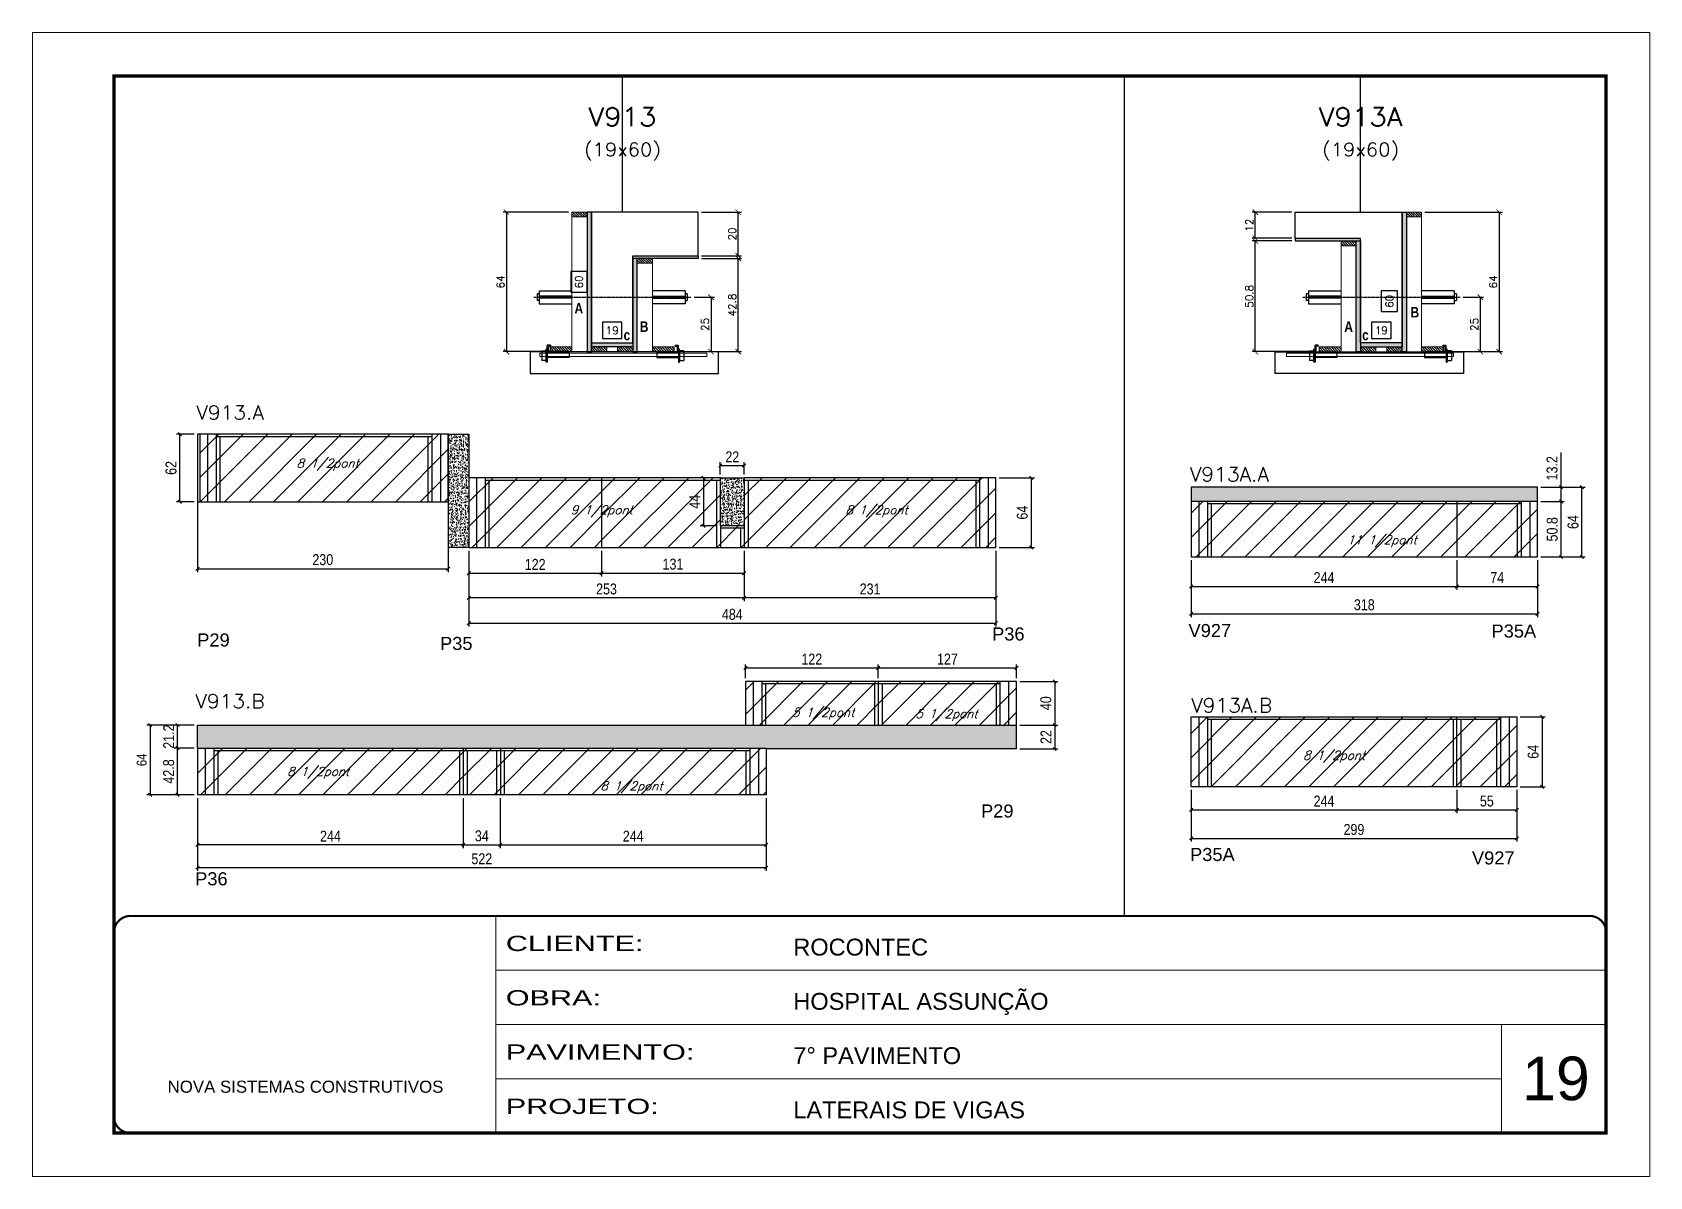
# Model space of a CAD drawing. Extents: x -20960 to -5926, y -2106 to 21915.
# Drawn here: x -9023 to -7538, y 16271 to 17321 of the extents above; entities that cross this region are included whole.
import ezdxf
from ezdxf.enums import TextEntityAlignment as Align

# ---------------------------------------------------------------- set-up
doc = ezdxf.new("R2010")
doc.units = 0
for name, pattern in [('CONTINUO', [0]), ('DASHED', [0.75, 0.5, -0.25]), ('HIDDEN', [0.375, 0.25, -0.125])]:
    doc.linetypes.add(name, pattern=pattern)
for name, color, linetype in [('5', 5, 'Continuous'), ('barrote', 251, 'Continuous'), ('COTA', 241, 'Continuous'), ('Cota Seção (2x)', 4, 'Continuous'), ('detalhes', 4, 'Continuous'), ('Painéis', 200, 'Continuous'), ('presilha', 1, 'Continuous'), ('Reaproveitamento', 251, 'Continuous'), ('SARR_2.2x7', 40, 'Continuous'), ('SARR_3.5x7', 81, 'Continuous'), ('TENSOR', 3, 'Continuous'), ('texto', 7, 'Continuous'), ('Texto de Titulo', 7, 'Continuous'), ('Texto Qtd Sarr', 242, 'Continuous')]:
    doc.layers.add(name, color=color, linetype=linetype)
for name, color, linetype, lineweight in [('CARIMBO', 255, 'Continuous', 9), ('CONCRETO', 251, 'Continuous', 25), ('Folhas', 255, 'Continuous', 9), ('Hachura', 251, 'Continuous', 9), ('Madeira', 126, 'Continuous', 18), ('SARRAFO DE PRESSAO', 251, 'DASHED', 9), ('SCO-___-LAJ', 2, 'Continuous', 0), ('Texto Seção', 7, 'Continuous', 15)]:
    doc.layers.add(name, color=color, linetype=linetype, lineweight=lineweight)
doc.styles.add('ARIAL', font='arial.ttf')
doc.styles.add('COTA TECNICA', font='techl___.ttf', dxfattribs={"height": 10})
doc.styles.add('COTA TECNICA-50', font='techl___.ttf', dxfattribs={"height": 9})
doc.styles.add('REGUA-120', font='ROMANS.shx', dxfattribs={"height": 15})
doc.styles.add('Romans', font='romans.shx')
doc.styles.get("Standard").update_dxf_attribs({"font": 'arial.ttf'})
doc.styles.add('TECNICA', font='techb___.ttf', dxfattribs={"height": 10})
doc.styles.add('Tecnologia', font='')
doc.styles.get('Tecnologia').set_extended_font_data('Forgotten Futurist')
doc.dimstyles.new('COTA PAINEL-50', dxfattribs={"dimtxt": 9, "dimasz": 3, "dimexe": 3, "dimexo": 3, "dimgap": 3, "dimtad": 1, "dimdec": 1, "dimzin": 12, "dimdsep": 46, "dimtxsty": 'COTA TECNICA-50', "dimblk1": 'OBLIQUE', "dimblk2": 'OBLIQUE', "dimsah": 1, "dimcen": 0.9, "dimclrd": 4, "dimclre": 4, "dimclrt": 240, "dimadec": 1, "dimazin": 3, "dimtfac": 1, "dimtdec": 1, "dimtmove": 0, "dimatfit": 3, "dimfxl": 1, "dimtolj": 1, "dimtzin": 12, "dimarcsym": 0})
doc.dimstyles.new('Cota Seção (2x)', dxfattribs={"dimtxt": 7, "dimasz": 5, "dimexe": 3, "dimexo": 3, "dimgap": 2, "dimtad": 3, "dimdec": 1, "dimlfac": 0.5, "dimzin": 12, "dimdsep": 46, "dimtxsty": 'Romans', "dimblk": 'ARCHTICK', "dimcen": 0, "dimclrd": 4, "dimclre": 4, "dimclrt": 1, "dimadec": 1, "dimazin": 3, "dimtfac": 1, "dimtdec": 1, "dimtmove": 0, "dimatfit": 3, "dimldrblk": 'OBLIQUE', "dimfxl": 1, "dimtolj": 1, "dimtzin": 12, "dimarcsym": 0})
doc.dimstyles.new('Cota Seção interna', dxfattribs={"dimtxt": 7, "dimasz": 6, "dimexe": 0.18, "dimexo": 2, "dimgap": -4, "dimtad": 3, "dimdec": 1, "dimlfac": 0.5, "dimzin": 12, "dimdsep": 46, "dimtxsty": 'Romans', "dimblk": 'ARCHTICK', "dimcen": 0.09, "dimse1": 1, "dimse2": 1, "dimsd1": 1, "dimsd2": 1, "dimclrd": 180, "dimclre": 5, "dimclrt": 1, "dimadec": 0, "dimazin": 3, "dimtfac": 1, "dimtdec": 1, "dimtofl": 0, "dimtmove": 0, "dimatfit": 3, "dimldrblk": 'ARCHTICK', "dimfxl": 1, "dimtolj": 1, "dimtzin": 0, "dimarcsym": 0})
doc.dimstyles.new('PAINEL', dxfattribs={"dimtxt": 10, "dimasz": 3, "dimexe": 3, "dimexo": 3, "dimgap": 3, "dimtad": 1, "dimdec": 1, "dimzin": 12, "dimdsep": 46, "dimtxsty": 'COTA TECNICA', "dimblk1": 'OBLIQUE', "dimblk2": 'OBLIQUE', "dimsah": 1, "dimcen": 0.9, "dimclrd": 4, "dimclre": 4, "dimclrt": 240, "dimadec": 1, "dimazin": 3, "dimtfac": 1, "dimtdec": 1, "dimtmove": 0, "dimatfit": 3, "dimfxl": 1, "dimtolj": 1, "dimtzin": 12, "dimarcsym": 0})
pattern_1 = [(50, (-142278.465, -14215.8866), (5.46554007, -0.47817257), [0.5715, -6.2865]), (355, (-142278.465, -14215.8866), (-1.05730264, 5.73170536), [0.4572, -5.02921753]), (100.4514447, (-142278.0097, -14215.9264), (4.40823741, 5.25353256), [0.48570026, -5.34270734]), (46.1842, (-142278.465, -14214.3626), (8.13237123, -1.26126984), [0.85725, -9.42975]), (96.6355576, (-142277.7874, -14214.468), (7.122124, 7.42278374), [0.7285507, -8.01406824]), (351.184151, (-142278.465, -14214.363), (7.122124, 7.42278374), [0.685799, -7.54379196]), (21, (-142277.703, -14214.7436), (4.54843174, -3.06795595), [0.5715, -6.2865]), (326, (-142277.703, -14214.7436), (1.85406085, 5.52563898), [0.4572, -5.0292]), (71.451445, (-142277.324, -14214.999), (6.40249258, 2.45768307), [0.48570026, -5.34269813]), (37.5, (-142278.4651, -14215.8866), (0.092658098, 2.536651166), [0, -4.96824, 0, -5.1054, 0, -5.04825]), (7.5, (-142278.465, -14215.8866), (2.004589875, 3.005417245), [0, -2.91084, 0, -4.85394, 0, -1.92405]), (327.5, (-142280.1644, -14215.8866), (4.067717855, -0.17186232), [0, -1.905, 0, -5.9436, 0, -7.8867]), (317.5, (-142280.9264, -14215.8866), (4.44387544, 0.76279473), [0, -2.4765, 0, -3.94716, 0, -5.6007])]
pattern_2 = [(45, (1585, 0), (-11.22532, 11.22532), [])]

msp = doc.modelspace()

# ---------------------------------------------------------------- texts
at = {"layer": '5', "linetype": 'Continuous'}
for s, rotation, p in [('P29', 359.99996, (-8872.08, 16757.55)), ('P35', 359.99996, (-8649.16, 16754.36)), ('P36', 359.99996, (-8142.27, 16763.05)), ('V927', 0.00004, (-7961.92, 16766.19)), ('P35A', 0.00004, (-7683.72, 16765.73)), ('P29', 359.99996, (-8152.43, 16600.61)), ('P35A', 0.00004, (-7960.49, 16560.7)), ('V927', 0.00004, (-7701.66, 16557.56)), ('P36', 359.99996, (-8874.01, 16538.39))]:
    msp.add_text(s, height=12, rotation=rotation, dxfattribs=at).set_placement(p)
at = {"layer": 'CARIMBO', "style": 'ARIAL'}
msp.add_text('19', height=40, dxfattribs=at).set_placement((-7655.64, 16341.23))
at = {"layer": 'detalhes', "style": 'TECNICA'}
for s, p in [('A', (-8525.72, 17063.12)), ('B', (-7758.06, 17059.47)), ('B', (-8465.76, 17046.28)), ('A', (-7818.89, 17046.28)), ('c', (-8480.6, 17038.59)), ('c', (-7802.51, 17038.59))]:
    msp.add_text(s, height=9.6, dxfattribs=at).set_placement(p)
at = {"layer": 'texto', "color": 2, "char_height": 8, "attachment_point": 5, "style": 'Romans'}
for s, insert in [('{\\Q19;\\C256;8 1/2pont}', (-8752.34, 16924.45)), ('{\\Q19;\\C256;9 1/2pont}', (-8500.7, 16881.65)), ('{\\Q19;\\C256;8 1/2pont}', (-8248.29, 16881.65)), ('{\\Q19;\\C256;11 1/2pont}', (-7784.32, 16854.13)), ('{\\Q19;\\C256;5 1/2pont}', (-8297.29, 16695.79)), ('{\\Q19;\\C256;5 1/2pont}', (-8184.14, 16694.56)), ('{\\Q19;\\C256;8 1/2pont}', (-7828.24, 16656.33)), ('{\\Q19;\\C256;8 1/2pont}', (-8761.04, 16641.62)), ('{\\Q19;\\C256;8 1/2pont}', (-8473.33, 16628.37))]:
    msp.add_mtext(s, dxfattribs=dict(at, insert=insert))
at = {"layer": 'Texto Seção', "style": 'REGUA-120', "width": 1.05}
for s, p in [('V913.A', (-8872.92, 16965.74)), ('V913A.A', (-7960.65, 16909.09)), ('V913.B', (-8873.83, 16700.94)), ('V913A.B', (-7959.39, 16697.02))]:
    msp.add_text(s, height=13, dxfattribs=at).set_placement(p)

# ---------------------------------------------------------------- blocks, each defined once
blk = doc.blocks.new('9999999999')
at = {"color": 30, "linetype": 'CONTINUO'}
for p, q in [((98564.6, 34230.2), (98564.6, 34429.4)), ((98564.6, 34379.6), (99584, 34379.6)), ((98564.6, 34329.8), (99488, 34329.8)), ((99584, 34329.8), (99488, 34329.8)), ((99488, 34329.8), (99488, 34230.2)), ((98564.6, 34280), (99488, 34280))]:
    blk.add_line(p, q, dxfattribs=at)
at = {"color": 30, "linetype": 'CONTINUO', "const_width": 2}
blk.add_lwpolyline([(99584, 34230.2), (99584, 34414.4, 0.414214), (99569, 34429.4), (98229, 34429.4, 0.414214), (98214, 34414.4), (98214, 34245.2, 0.414214), (98229, 34230.2), (99584, 34230.2)], format="xyb", dxfattribs=at)
at = {"layer": 'Folhas'}
blk.add_lwpolyline([(98139, 34190.2), (99624, 34190.2), (99624, 35240.2), (98139, 35240.2)], close=True, dxfattribs=at)
at = {"layer": 'Folhas', "color": 30, "const_width": 3}
blk.add_lwpolyline([(98214, 34230.2), (99584, 34230.2), (99584, 35200.2), (98214, 35200.2)], close=True, dxfattribs=at)
at = {"color": 7, "linetype": 'Continuous', "ltscale": 5, "style": 'ARIAL'}
for s, height, p in [('ROCONTEC', 15.48, (98837.7, 34393.1)), ('HOSPITAL ASSUNÇÃO', 15.483, (98837.7, 34343.3)), ('7° PAVIMENTO', 15.483, (98837.7, 34293.5)), ('NOVA SISTEMAS CONSTRUTIVOS', 11.059, (98263.2, 34267.2)), ('LATERAIS DE VIGAS', 15.483, (98837.7, 34243.7))]:
    blk.add_text(s, height=height, dxfattribs=at).set_placement(p)
at = {"layer": 'Folhas', "color": 7, "style": 'Tecnologia', "width": 1.5}
for s, p in [('CLIENTE:', (98573.7, 34397.2)), ('OBRA:', (98573.7, 34347.3)), ('PAVIMENTO:', (98573.7, 34297.5)), ('PROJETO:', (98573.7, 34247.7))]:
    blk.add_text(s, height=14, dxfattribs=at).set_placement(p)
blk = doc.blocks.new('_Oblique')
at = {"color": 0, "linetype": 'ByBlock', "lineweight": -2}
blk.add_line((-0.5, -0.5), (0.5, 0.5), dxfattribs=at)
blk = doc.blocks.new('*D1904')
at = {"layer": 'COTA', "color": 4, "linetype": 'ByBlock', "lineweight": -2, "transparency": 16777216}
for p, q in [((-7959.5, 16836.7), (-7959.5, 16784.6)), ((-7641.5, 16836.7), (-7641.5, 16784.6)), ((-7959.5, 16787.6), (-7641.5, 16787.6))]:
    blk.add_line(p, q, dxfattribs=at)
at = {"layer": 'Defpoints', "color": 0, "linetype": 'ByBlock', "transparency": 16777216}
for p in [(-7959.5, 16839.7), (-7641.5, 16839.7), (-7641.5, 16787.6)]:
    blk.add_point(p, dxfattribs=at)
at = {"layer": 'COTA', "color": 4, "linetype": 'ByBlock', "lineweight": -2, "transparency": 16777216, "xscale": 3, "yscale": 3, "zscale": 3, "rotation": 180}
blk.add_blockref('_Oblique', (-7959.5, 16787.6), dxfattribs=at)
at = {"layer": 'COTA', "color": 4, "linetype": 'ByBlock', "lineweight": -2, "transparency": 16777216, "xscale": 3, "yscale": 3, "zscale": 3}
blk.add_blockref('_Oblique', (-7641.5, 16787.6), dxfattribs=at)
at = {"layer": 'COTA', "color": 240, "linetype": 'ByBlock', "transparency": 16777216, "insert": (-7800.5, 16795.8), "char_height": 10, "attachment_point": 5, "style": 'COTA TECNICA'}
blk.add_mtext('\\A1;318', dxfattribs=at)
blk = doc.blocks.new('*D1905')
at = {"layer": 'COTA', "color": 4, "linetype": 'ByBlock', "lineweight": -2, "transparency": 16777216}
for p, q in [((-7959.5, 16625.9), (-7959.5, 16578.5)), ((-7660.5, 16625.9), (-7660.5, 16578.5)), ((-7959.5, 16581.5), (-7660.5, 16581.5))]:
    blk.add_line(p, q, dxfattribs=at)
at = {"layer": 'Defpoints', "color": 0, "linetype": 'ByBlock', "transparency": 16777216}
for p in [(-7959.5, 16628.9), (-7660.5, 16628.9), (-7660.5, 16581.5)]:
    blk.add_point(p, dxfattribs=at)
at = {"layer": 'COTA', "color": 4, "linetype": 'ByBlock', "lineweight": -2, "transparency": 16777216, "xscale": 3, "yscale": 3, "zscale": 3, "rotation": 180}
blk.add_blockref('_Oblique', (-7959.5, 16581.5), dxfattribs=at)
at = {"layer": 'COTA', "color": 4, "linetype": 'ByBlock', "lineweight": -2, "transparency": 16777216, "xscale": 3, "yscale": 3, "zscale": 3}
blk.add_blockref('_Oblique', (-7660.5, 16581.5), dxfattribs=at)
at = {"layer": 'COTA', "color": 240, "linetype": 'ByBlock', "transparency": 16777216, "insert": (-7810, 16589.6), "char_height": 10, "attachment_point": 5, "style": 'COTA TECNICA'}
blk.add_mtext('\\A1;299', dxfattribs=at)
blk = doc.blocks.new('*D1906')
at = {"layer": 'COTA', "color": 4, "linetype": 'ByBlock', "lineweight": -2, "transparency": 16777216}
for p, q in [((-7638.5, 16890.5), (-7616.9, 16890.5)), ((-7619.9, 16839.7), (-7619.9, 16890.5)), ((-7638.5, 16839.7), (-7616.9, 16839.7))]:
    blk.add_line(p, q, dxfattribs=at)
at = {"layer": 'Defpoints', "color": 0, "linetype": 'ByBlock', "transparency": 16777216}
for p in [(-7641.5, 16890.5), (-7619.9, 16890.5), (-7641.5, 16839.7)]:
    blk.add_point(p, dxfattribs=at)
at = {"layer": 'COTA', "color": 4, "linetype": 'ByBlock', "lineweight": -2, "transparency": 16777216, "xscale": 3, "yscale": 3, "zscale": 3}
for p, rotation in [((-7619.9, 16890.5), 90), ((-7619.9, 16839.7), 270)]:
    blk.add_blockref('_Oblique', p, dxfattribs=dict(at, rotation=rotation))
at = {"layer": 'COTA', "color": 240, "linetype": 'ByBlock', "transparency": 16777216, "insert": (-7628, 16865.1), "char_height": 10, "attachment_point": 5, "rotation": 90, "style": 'COTA TECNICA'}
blk.add_mtext('\\A1;50.8', dxfattribs=at)
blk = doc.blocks.new('*D1907')
at = {"layer": 'COTA', "color": 4, "linetype": 'ByBlock', "lineweight": -2, "transparency": 16777216}
for p, q in [((-7619.9, 16903.7), (-7619.9, 16935.5)), ((-7638.5, 16903.7), (-7616.9, 16903.7)), ((-7619.9, 16890.5), (-7619.9, 16903.7)), ((-7638.5, 16890.5), (-7616.9, 16890.5))]:
    blk.add_line(p, q, dxfattribs=at)
at = {"layer": 'Defpoints', "color": 0, "linetype": 'ByBlock', "transparency": 16777216}
for p in [(-7641.5, 16903.7), (-7619.9, 16903.7), (-7641.5, 16890.5)]:
    blk.add_point(p, dxfattribs=at)
at = {"layer": 'COTA', "color": 4, "linetype": 'ByBlock', "lineweight": -2, "transparency": 16777216, "xscale": 3, "yscale": 3, "zscale": 3}
for p, rotation in [((-7619.9, 16903.7), 90), ((-7619.9, 16890.5), 270)]:
    blk.add_blockref('_Oblique', p, dxfattribs=dict(at, rotation=rotation))
at = {"layer": 'COTA', "color": 240, "linetype": 'ByBlock', "transparency": 16777216, "insert": (-7628.1, 16921.1), "char_height": 10, "attachment_point": 5, "rotation": 90, "style": 'COTA TECNICA'}
blk.add_mtext('\\A1;13.2', dxfattribs=at)
blk = doc.blocks.new('*D1908')
at = {"layer": 'COTA', "color": 4, "linetype": 'ByBlock', "lineweight": -2, "transparency": 16777216}
for p, q in [((-7638.5, 16903.7), (-7597.7, 16903.7)), ((-7600.7, 16839.7), (-7600.7, 16903.7)), ((-7638.5, 16839.7), (-7597.7, 16839.7))]:
    blk.add_line(p, q, dxfattribs=at)
at = {"layer": 'Defpoints', "color": 0, "linetype": 'ByBlock', "transparency": 16777216}
for p in [(-7641.5, 16903.7), (-7600.7, 16903.7), (-7641.5, 16839.7)]:
    blk.add_point(p, dxfattribs=at)
at = {"layer": 'COTA', "color": 4, "linetype": 'ByBlock', "lineweight": -2, "transparency": 16777216, "xscale": 3, "yscale": 3, "zscale": 3}
for p, rotation in [((-7600.7, 16903.7), 90), ((-7600.7, 16839.7), 270)]:
    blk.add_blockref('_Oblique', p, dxfattribs=dict(at, rotation=rotation))
at = {"layer": 'COTA', "color": 240, "linetype": 'ByBlock', "transparency": 16777216, "insert": (-7608.8, 16871.7), "char_height": 10, "attachment_point": 5, "rotation": 90, "style": 'COTA TECNICA'}
blk.add_mtext('\\A1;64', dxfattribs=at)
blk = doc.blocks.new('*D1909')
at = {"layer": 'COTA', "color": 4, "linetype": 'ByBlock', "lineweight": -2, "transparency": 16777216}
for p, q in [((-7657.5, 16692.9), (-7634.3, 16692.9)), ((-7637.3, 16692.9), (-7637.3, 16628.9)), ((-7657.5, 16628.9), (-7634.3, 16628.9))]:
    blk.add_line(p, q, dxfattribs=at)
at = {"layer": 'Defpoints', "color": 0, "linetype": 'ByBlock', "transparency": 16777216}
for p in [(-7660.5, 16692.9), (-7660.5, 16628.9), (-7637.3, 16628.9)]:
    blk.add_point(p, dxfattribs=at)
at = {"layer": 'COTA', "color": 4, "linetype": 'ByBlock', "lineweight": -2, "transparency": 16777216, "xscale": 3, "yscale": 3, "zscale": 3}
for p, rotation in [((-7637.3, 16692.9), 90), ((-7637.3, 16628.9), 270)]:
    blk.add_blockref('_Oblique', p, dxfattribs=dict(at, rotation=rotation))
at = {"layer": 'COTA', "color": 240, "linetype": 'ByBlock', "transparency": 16777216, "insert": (-7645.4, 16660.9), "char_height": 10, "attachment_point": 5, "rotation": 90, "style": 'COTA TECNICA'}
blk.add_mtext('\\A1;64', dxfattribs=at)
blk = doc.blocks.new('*D1910')
at = {"layer": 'COTA', "color": 4, "linetype": 'ByBlock', "lineweight": -2, "transparency": 16777216}
for p, q in [((-7959.5, 16836.7), (-7959.5, 16809.7)), ((-7715.5, 16836.7), (-7715.5, 16809.7)), ((-7959.5, 16812.7), (-7715.5, 16812.7))]:
    blk.add_line(p, q, dxfattribs=at)
at = {"layer": 'Defpoints', "color": 0, "linetype": 'ByBlock', "transparency": 16777216}
for p in [(-7959.5, 16839.7), (-7715.5, 16839.7), (-7715.5, 16812.7)]:
    blk.add_point(p, dxfattribs=at)
at = {"layer": 'COTA', "color": 4, "linetype": 'ByBlock', "lineweight": -2, "transparency": 16777216, "xscale": 3, "yscale": 3, "zscale": 3, "rotation": 180}
blk.add_blockref('_Oblique', (-7959.5, 16812.7), dxfattribs=at)
at = {"layer": 'COTA', "color": 4, "linetype": 'ByBlock', "lineweight": -2, "transparency": 16777216, "xscale": 3, "yscale": 3, "zscale": 3}
blk.add_blockref('_Oblique', (-7715.5, 16812.7), dxfattribs=at)
at = {"layer": 'COTA', "color": 240, "linetype": 'ByBlock', "transparency": 16777216, "insert": (-7837.5, 16820.8), "char_height": 10, "attachment_point": 5, "style": 'COTA TECNICA'}
blk.add_mtext('\\A1;244', dxfattribs=at)
blk = doc.blocks.new('*D1911')
at = {"layer": 'COTA', "color": 4, "linetype": 'ByBlock', "lineweight": -2, "transparency": 16777216}
for p, q in [((-7715.5, 16836.7), (-7715.5, 16809.7)), ((-7641.5, 16836.7), (-7641.5, 16809.7)), ((-7715.5, 16812.7), (-7641.5, 16812.7))]:
    blk.add_line(p, q, dxfattribs=at)
at = {"layer": 'Defpoints', "color": 0, "linetype": 'ByBlock', "transparency": 16777216}
for p in [(-7715.5, 16839.7), (-7641.5, 16839.7), (-7641.5, 16812.7)]:
    blk.add_point(p, dxfattribs=at)
at = {"layer": 'COTA', "color": 4, "linetype": 'ByBlock', "lineweight": -2, "transparency": 16777216, "xscale": 3, "yscale": 3, "zscale": 3, "rotation": 180}
blk.add_blockref('_Oblique', (-7715.5, 16812.7), dxfattribs=at)
at = {"layer": 'COTA', "color": 4, "linetype": 'ByBlock', "lineweight": -2, "transparency": 16777216, "xscale": 3, "yscale": 3, "zscale": 3}
blk.add_blockref('_Oblique', (-7641.5, 16812.7), dxfattribs=at)
at = {"layer": 'COTA', "color": 240, "linetype": 'ByBlock', "transparency": 16777216, "insert": (-7678.5, 16820.8), "char_height": 10, "attachment_point": 5, "style": 'COTA TECNICA'}
blk.add_mtext('\\A1;74', dxfattribs=at)
blk = doc.blocks.new('*D1912')
at = {"layer": 'COTA', "color": 4, "linetype": 'ByBlock', "lineweight": -2, "transparency": 16777216}
for p, q in [((-7959.5, 16625.9), (-7959.5, 16604.6)), ((-7715.5, 16625.9), (-7715.5, 16604.6)), ((-7959.5, 16607.6), (-7715.5, 16607.6))]:
    blk.add_line(p, q, dxfattribs=at)
at = {"layer": 'Defpoints', "color": 0, "linetype": 'ByBlock', "transparency": 16777216}
for p in [(-7959.5, 16628.9), (-7715.5, 16628.9), (-7715.5, 16607.6)]:
    blk.add_point(p, dxfattribs=at)
at = {"layer": 'COTA', "color": 4, "linetype": 'ByBlock', "lineweight": -2, "transparency": 16777216, "xscale": 3, "yscale": 3, "zscale": 3, "rotation": 180}
blk.add_blockref('_Oblique', (-7959.5, 16607.6), dxfattribs=at)
at = {"layer": 'COTA', "color": 4, "linetype": 'ByBlock', "lineweight": -2, "transparency": 16777216, "xscale": 3, "yscale": 3, "zscale": 3}
blk.add_blockref('_Oblique', (-7715.5, 16607.6), dxfattribs=at)
at = {"layer": 'COTA', "color": 240, "linetype": 'ByBlock', "transparency": 16777216, "insert": (-7837.5, 16615.7), "char_height": 10, "attachment_point": 5, "style": 'COTA TECNICA'}
blk.add_mtext('\\A1;244', dxfattribs=at)
blk = doc.blocks.new('*D1913')
at = {"layer": 'COTA', "color": 4, "linetype": 'ByBlock', "lineweight": -2, "transparency": 16777216}
for p, q in [((-7715.5, 16625.9), (-7715.5, 16604.6)), ((-7660.5, 16625.9), (-7660.5, 16604.6)), ((-7715.5, 16607.6), (-7660.5, 16607.6))]:
    blk.add_line(p, q, dxfattribs=at)
at = {"layer": 'Defpoints', "color": 0, "linetype": 'ByBlock', "transparency": 16777216}
for p in [(-7715.5, 16628.9), (-7660.5, 16628.9), (-7660.5, 16607.6)]:
    blk.add_point(p, dxfattribs=at)
at = {"layer": 'COTA', "color": 4, "linetype": 'ByBlock', "lineweight": -2, "transparency": 16777216, "xscale": 3, "yscale": 3, "zscale": 3, "rotation": 180}
blk.add_blockref('_Oblique', (-7715.5, 16607.6), dxfattribs=at)
at = {"layer": 'COTA', "color": 4, "linetype": 'ByBlock', "lineweight": -2, "transparency": 16777216, "xscale": 3, "yscale": 3, "zscale": 3}
blk.add_blockref('_Oblique', (-7660.5, 16607.6), dxfattribs=at)
at = {"layer": 'COTA', "color": 240, "linetype": 'ByBlock', "transparency": 16777216, "insert": (-7688, 16615.7), "char_height": 10, "attachment_point": 5, "style": 'COTA TECNICA'}
blk.add_mtext('\\A1;55', dxfattribs=at)
blk = doc.blocks.new('titulo1')
at = {"layer": 'Defpoints', "color": 252, "linetype": 'HIDDEN', "ltscale": 2}
blk.add_line((0, 0), (0, 125), dxfattribs=at)
at = {"layer": 'Defpoints', "style": 'Romans', "oblique": 15}
blk.add_attdef('FOLHA', text='', height=10, dxfattribs=at).set_placement((0, 15.6), align=Align.MIDDLE_CENTER)
at = {"layer": 'Texto Qtd Sarr', "color": 3, "style": 'Romans', "oblique": 15}
for tag, height, p in [('TITULO', 17, (0, 71.4)), ('SEÇÃO', 12, (0, 41.5))]:
    blk.add_attdef(tag, text='', height=height, dxfattribs=at).set_placement(p, align=Align.MIDDLE_CENTER)
blk = doc.blocks.new('_ArchTick')
at = {"color": 0, "linetype": 'ByBlock', "const_width": 0.15}
blk.add_lwpolyline([(-0.5, -0.5), (0.5, 0.5)], dxfattribs=at)
blk = doc.blocks.new('*D1883')
at = {"layer": 'COTA', "color": 4, "lineweight": -2, "transparency": 16777216}
for p, q in [((-7866.9, 17129.7), (-7903.6, 17129.7)), ((-7900.6, 17028.1), (-7900.6, 17129.7)), ((-7849.3, 17028.1), (-7903.6, 17028.1))]:
    blk.add_line(p, q, dxfattribs=at)
at = {"layer": 'Defpoints', "color": 0, "transparency": 16777216}
for p in [(-7900.6, 17129.7), (-7863.9, 17129.7), (-7846.3, 17028.1)]:
    blk.add_point(p, dxfattribs=at)
at = {"layer": 'COTA', "color": 4, "lineweight": -2, "transparency": 16777216, "xscale": 5, "yscale": 5, "zscale": 5}
for p, rotation in [((-7900.6, 17129.7), 90), ((-7900.6, 17028.1), 270)]:
    blk.add_blockref('_ArchTick', p, dxfattribs=dict(at, rotation=rotation))
at = {"layer": 'COTA', "color": 1, "transparency": 16777216, "insert": (-7906.1, 17078.9), "char_height": 7, "attachment_point": 5, "rotation": 90, "style": 'Romans'}
blk.add_mtext('\\A1;50.8', dxfattribs=at)
blk = doc.blocks.new('*D1884')
at = {"layer": 'COTA', "color": 4, "lineweight": -2, "transparency": 16777216}
for p, q in [((-7866.9, 17156.1), (-7903.6, 17156.1)), ((-7900.6, 17132.1), (-7900.6, 17156.1)), ((-7866.9, 17132.1), (-7903.6, 17132.1))]:
    blk.add_line(p, q, dxfattribs=at)
at = {"layer": 'Defpoints', "color": 0, "transparency": 16777216}
for p in [(-7900.6, 17156.1), (-7863.9, 17156.1), (-7863.9, 17132.1)]:
    blk.add_point(p, dxfattribs=at)
at = {"layer": 'COTA', "color": 4, "lineweight": -2, "transparency": 16777216, "xscale": 5, "yscale": 5, "zscale": 5}
for p, rotation in [((-7900.6, 17156.1), 90), ((-7900.6, 17132.1), 270)]:
    blk.add_blockref('_ArchTick', p, dxfattribs=dict(at, rotation=rotation))
at = {"layer": 'COTA', "color": 1, "transparency": 16777216, "insert": (-7906.1, 17144.1), "char_height": 7, "attachment_point": 5, "rotation": 90, "style": 'Romans'}
blk.add_mtext('\\A1;12', dxfattribs=at)
blk = doc.blocks.new('*D1885')
at = {"layer": 'Cota Seção (2x)', "color": 180, "lineweight": -2, "transparency": 16777216}
for p, q in [((-7769.9, 17083.8), (-7784.9, 17083.8)), ((-7784.9, 17083.8), (-7784.9, 17064.8)), ((-7769.9, 17064.8), (-7769.9, 17083.8)), ((-7784.9, 17064.8), (-7769.9, 17064.8))]:
    blk.add_line(p, q, dxfattribs=at)
at = {"layer": 'Defpoints', "color": 0, "transparency": 16777216}
for p in [(-7803.9, 17156.1), (-7765.9, 17156.1), (-7803.9, 17036.1)]:
    blk.add_point(p, dxfattribs=at)
at = {"layer": 'Cota Seção (2x)', "color": 1, "transparency": 16777216, "insert": (-7777.4, 17074.3), "char_height": 7, "attachment_point": 5, "rotation": 90, "style": 'Romans'}
blk.add_mtext('\\A1;60', dxfattribs=at)
blk = doc.blocks.new('PRESILHA METÁLICA 1')
at = {"layer": 'presilha'}
for p, q in [((0, 13), (6, 13)), ((0, 13), (0, 0)), ((6, 0), (0, 0)), ((6, 15.5), (7.5, 15.5)), ((6, -2.5), (6, 15.5)), ((6, 13), (6, 0)), ((7.5, 10.6), (7.5, 19.9)), ((7.5, 15.5), (7.5, -2.5)), ((37.5, 4.1), (7.5, 4.1)), ((12, 21), (8.6, 21)), ((9, 11.6), (9, 18.9)), ((12, 19.5), (9.6, 19.5)), ((37.5, 11), (9.6, 11)), ((12, 21), (12, 19.5)), ((37.5, 11), (37.5, 4.1)), ((7.5, -2.5), (6, -2.5))]:
    blk.add_line(p, q, dxfattribs=at)
for centre, radius, start, end in [((8.6, 19.9), 1.14, 90, 180), ((9.6, 18.9), 0.57, 90, 180), ((9.6, 11.6), 0.57, 180, 270)]:
    blk.add_arc(centre, radius, start, end, dxfattribs=at)
blk = doc.blocks.new('*D1886')
at = {"layer": 'Cota Seção (2x)', "color": 180, "lineweight": -2, "transparency": 16777216}
for p, q in [((-7775.9, 17055.1), (-7793.9, 17055.1)), ((-7793.9, 17055.1), (-7793.9, 17040.1)), ((-7775.9, 17040.1), (-7775.9, 17055.1)), ((-7793.9, 17040.1), (-7775.9, 17040.1))]:
    blk.add_line(p, q, dxfattribs=at)
at = {"layer": 'Defpoints', "color": 0, "transparency": 16777216}
for p in [(-7803.9, 17036.1), (-7803.9, 17028.1), (-7765.9, 17028.1)]:
    blk.add_point(p, dxfattribs=at)
at = {"layer": 'Cota Seção (2x)', "color": 1, "transparency": 16777216, "insert": (-7784.9, 17047.6), "char_height": 7, "attachment_point": 5, "style": 'Romans'}
blk.add_mtext('\\A1;19', dxfattribs=at)
blk = doc.blocks.new('*D1887')
at = {"layer": 'COTA', "color": 4, "lineweight": -2, "transparency": 16777216}
for p, q in [((-7744.9, 17156.1), (-7673.7, 17156.1)), ((-7676.7, 17156.1), (-7676.7, 17028.1)), ((-7744.9, 17028.1), (-7673.7, 17028.1))]:
    blk.add_line(p, q, dxfattribs=at)
at = {"layer": 'Defpoints', "color": 0, "transparency": 16777216}
for p in [(-7747.9, 17156.1), (-7747.9, 17028.1), (-7676.7, 17028.1)]:
    blk.add_point(p, dxfattribs=at)
at = {"layer": 'COTA', "color": 4, "lineweight": -2, "transparency": 16777216, "xscale": 5, "yscale": 5, "zscale": 5}
for p, rotation in [((-7676.7, 17156.1), 90), ((-7676.7, 17028.1), 270)]:
    blk.add_blockref('_ArchTick', p, dxfattribs=dict(at, rotation=rotation))
at = {"layer": 'COTA', "color": 1, "transparency": 16777216, "insert": (-7682.2, 17092.1), "char_height": 7, "attachment_point": 5, "rotation": 90, "style": 'Romans'}
blk.add_mtext('\\A1;64', dxfattribs=at)
blk = doc.blocks.new('*D1888')
at = {"layer": 'COTA', "color": 4, "linetype": 'ByBlock', "lineweight": -2, "transparency": 16777216}
for p, q in [((-8871.8, 16618.5), (-8871.8, 16572.5)), ((-8627.8, 16618.5), (-8627.8, 16572.5)), ((-8627.8, 16575.5), (-8871.8, 16575.5))]:
    blk.add_line(p, q, dxfattribs=at)
at = {"layer": 'Defpoints', "color": 0, "linetype": 'ByBlock', "transparency": 16777216}
for p in [(-8871.8, 16621.5), (-8627.8, 16621.5), (-8871.8, 16575.5)]:
    blk.add_point(p, dxfattribs=at)
at = {"layer": 'COTA', "color": 4, "linetype": 'ByBlock', "lineweight": -2, "transparency": 16777216, "xscale": 3, "yscale": 3, "zscale": 3, "rotation": 180}
blk.add_blockref('_Oblique', (-8871.8, 16575.5), dxfattribs=at)
at = {"layer": 'COTA', "color": 4, "linetype": 'ByBlock', "lineweight": -2, "transparency": 16777216, "xscale": 3, "yscale": 3, "zscale": 3}
blk.add_blockref('_Oblique', (-8627.8, 16575.5), dxfattribs=at)
at = {"layer": 'COTA', "color": 240, "linetype": 'ByBlock', "transparency": 16777216, "insert": (-8749.8, 16583.5), "char_height": 10, "attachment_point": 5, "style": 'COTA TECNICA'}
blk.add_mtext('\\A1;244', dxfattribs=at)
blk = doc.blocks.new('*D1889')
at = {"layer": 'COTA', "color": 4, "linetype": 'ByBlock', "lineweight": -2, "transparency": 16777216}
for p, q in [((-8627.8, 16618.5), (-8627.8, 16572.5)), ((-8593.8, 16618.5), (-8593.8, 16572.5)), ((-8627.8, 16575.5), (-8593.8, 16575.5))]:
    blk.add_line(p, q, dxfattribs=at)
at = {"layer": 'Defpoints', "color": 0, "linetype": 'ByBlock', "transparency": 16777216}
for p in [(-8627.8, 16621.5), (-8593.8, 16621.5), (-8593.8, 16575.5)]:
    blk.add_point(p, dxfattribs=at)
at = {"layer": 'COTA', "color": 4, "linetype": 'ByBlock', "lineweight": -2, "transparency": 16777216, "xscale": 3, "yscale": 3, "zscale": 3, "rotation": 180}
blk.add_blockref('_Oblique', (-8627.8, 16575.5), dxfattribs=at)
at = {"layer": 'COTA', "color": 4, "linetype": 'ByBlock', "lineweight": -2, "transparency": 16777216, "xscale": 3, "yscale": 3, "zscale": 3}
blk.add_blockref('_Oblique', (-8593.8, 16575.5), dxfattribs=at)
at = {"layer": 'COTA', "color": 240, "linetype": 'ByBlock', "transparency": 16777216, "insert": (-8610.8, 16583.7), "char_height": 10, "attachment_point": 5, "style": 'COTA TECNICA'}
blk.add_mtext('\\A1;34', dxfattribs=at)
blk = doc.blocks.new('*D1890')
at = {"layer": 'COTA', "color": 4, "linetype": 'ByBlock', "lineweight": -2, "transparency": 16777216}
for p, q in [((-8369.8, 16845.4), (-8369.8, 16799.1)), ((-8138.8, 16845.4), (-8138.8, 16799.1)), ((-8138.8, 16802.1), (-8369.8, 16802.1))]:
    blk.add_line(p, q, dxfattribs=at)
at = {"layer": 'Defpoints', "color": 0, "linetype": 'ByBlock', "transparency": 16777216}
for p in [(-8369.8, 16848.4), (-8138.8, 16848.4), (-8369.8, 16802.1)]:
    blk.add_point(p, dxfattribs=at)
at = {"layer": 'COTA', "color": 4, "linetype": 'ByBlock', "lineweight": -2, "transparency": 16777216, "xscale": 3, "yscale": 3, "zscale": 3, "rotation": 180}
blk.add_blockref('_Oblique', (-8369.8, 16802.1), dxfattribs=at)
at = {"layer": 'COTA', "color": 4, "linetype": 'ByBlock', "lineweight": -2, "transparency": 16777216, "xscale": 3, "yscale": 3, "zscale": 3}
blk.add_blockref('_Oblique', (-8138.8, 16802.1), dxfattribs=at)
at = {"layer": 'COTA', "color": 240, "linetype": 'ByBlock', "transparency": 16777216, "insert": (-8254.3, 16810.3), "char_height": 10, "attachment_point": 5, "style": 'COTA TECNICA'}
blk.add_mtext('\\A1;231', dxfattribs=at)
blk = doc.blocks.new('*D1891')
at = {"layer": 'COTA', "color": 4, "linetype": 'ByBlock', "lineweight": -2, "transparency": 16777216}
for p, q in [((-8622.8, 16845.4), (-8622.8, 16799.1)), ((-8369.8, 16845.4), (-8369.8, 16799.1)), ((-8369.8, 16802.1), (-8622.8, 16802.1))]:
    blk.add_line(p, q, dxfattribs=at)
at = {"layer": 'Defpoints', "color": 0, "linetype": 'ByBlock', "transparency": 16777216}
for p in [(-8622.8, 16848.4), (-8369.8, 16848.4), (-8622.8, 16802.1)]:
    blk.add_point(p, dxfattribs=at)
at = {"layer": 'COTA', "color": 4, "linetype": 'ByBlock', "lineweight": -2, "transparency": 16777216, "xscale": 3, "yscale": 3, "zscale": 3, "rotation": 180}
blk.add_blockref('_Oblique', (-8622.8, 16802.1), dxfattribs=at)
at = {"layer": 'COTA', "color": 4, "linetype": 'ByBlock', "lineweight": -2, "transparency": 16777216, "xscale": 3, "yscale": 3, "zscale": 3}
blk.add_blockref('_Oblique', (-8369.8, 16802.1), dxfattribs=at)
at = {"layer": 'COTA', "color": 240, "linetype": 'ByBlock', "transparency": 16777216, "insert": (-8496.3, 16810.3), "char_height": 10, "attachment_point": 5, "style": 'COTA TECNICA'}
blk.add_mtext('\\A1;253', dxfattribs=at)
blk = doc.blocks.new('*D1892')
at = {"layer": 'COTA', "color": 4, "linetype": 'ByBlock', "lineweight": -2, "transparency": 16777216}
for p, q in [((-8871.8, 16927.4), (-8871.8, 16825.9)), ((-8641.8, 16887.4), (-8641.8, 16825.9)), ((-8871.8, 16828.9), (-8641.8, 16828.9))]:
    blk.add_line(p, q, dxfattribs=at)
at = {"layer": 'Defpoints', "color": 0, "linetype": 'ByBlock', "transparency": 16777216}
for p in [(-8871.8, 16930.4), (-8641.8, 16890.4), (-8641.8, 16828.9)]:
    blk.add_point(p, dxfattribs=at)
at = {"layer": 'COTA', "color": 4, "linetype": 'ByBlock', "lineweight": -2, "transparency": 16777216, "xscale": 3, "yscale": 3, "zscale": 3, "rotation": 180}
blk.add_blockref('_Oblique', (-8871.8, 16828.9), dxfattribs=at)
at = {"layer": 'COTA', "color": 4, "linetype": 'ByBlock', "lineweight": -2, "transparency": 16777216, "xscale": 3, "yscale": 3, "zscale": 3}
blk.add_blockref('_Oblique', (-8641.8, 16828.9), dxfattribs=at)
at = {"layer": 'COTA', "color": 240, "linetype": 'ByBlock', "transparency": 16777216, "insert": (-8756.8, 16837.2), "char_height": 10, "attachment_point": 5, "style": 'COTA TECNICA'}
blk.add_mtext('\\A1;230', dxfattribs=at)
blk = doc.blocks.new('*D1893')
at = {"layer": 'COTA', "color": 4, "linetype": 'ByBlock', "lineweight": -2, "transparency": 16777216}
for p, q in [((-8622.8, 16845.4), (-8622.8, 16821.9)), ((-8500.8, 16845.4), (-8500.8, 16821.9)), ((-8622.8, 16824.9), (-8500.8, 16824.9))]:
    blk.add_line(p, q, dxfattribs=at)
at = {"layer": 'Defpoints', "color": 0, "linetype": 'ByBlock', "transparency": 16777216}
for p in [(-8622.8, 16848.4), (-8500.8, 16848.4), (-8500.8, 16824.9)]:
    blk.add_point(p, dxfattribs=at)
at = {"layer": 'COTA', "color": 4, "linetype": 'ByBlock', "lineweight": -2, "transparency": 16777216, "xscale": 3, "yscale": 3, "zscale": 3, "rotation": 180}
blk.add_blockref('_Oblique', (-8622.8, 16824.9), dxfattribs=at)
at = {"layer": 'COTA', "color": 4, "linetype": 'ByBlock', "lineweight": -2, "transparency": 16777216, "xscale": 3, "yscale": 3, "zscale": 3}
blk.add_blockref('_Oblique', (-8500.8, 16824.9), dxfattribs=at)
at = {"layer": 'COTA', "color": 240, "linetype": 'ByBlock', "transparency": 16777216, "insert": (-8561.8, 16832.9), "char_height": 10, "attachment_point": 5, "style": 'COTA TECNICA'}
blk.add_mtext('\\A1;122', dxfattribs=at)
blk = doc.blocks.new('*D1894')
at = {"layer": 'COTA', "color": 4, "linetype": 'ByBlock', "lineweight": -2, "transparency": 16777216}
for p, q in [((-8500.8, 16845.4), (-8500.8, 16821.9)), ((-8369.8, 16845.4), (-8369.8, 16821.9)), ((-8500.8, 16824.9), (-8369.8, 16824.9))]:
    blk.add_line(p, q, dxfattribs=at)
at = {"layer": 'Defpoints', "color": 0, "linetype": 'ByBlock', "transparency": 16777216}
for p in [(-8500.8, 16848.4), (-8369.8, 16848.4), (-8369.8, 16824.9)]:
    blk.add_point(p, dxfattribs=at)
at = {"layer": 'COTA', "color": 4, "linetype": 'ByBlock', "lineweight": -2, "transparency": 16777216, "xscale": 3, "yscale": 3, "zscale": 3, "rotation": 180}
blk.add_blockref('_Oblique', (-8500.8, 16824.9), dxfattribs=at)
at = {"layer": 'COTA', "color": 4, "linetype": 'ByBlock', "lineweight": -2, "transparency": 16777216, "xscale": 3, "yscale": 3, "zscale": 3}
blk.add_blockref('_Oblique', (-8369.8, 16824.9), dxfattribs=at)
at = {"layer": 'COTA', "color": 240, "linetype": 'ByBlock', "transparency": 16777216, "insert": (-8435.3, 16833.1), "char_height": 10, "attachment_point": 5, "style": 'COTA TECNICA'}
blk.add_mtext('\\A1;131', dxfattribs=at)
blk = doc.blocks.new('*D1895')
at = {"layer": 'COTA', "color": 4, "linetype": 'ByBlock', "lineweight": -2, "transparency": 16777216}
for p, q in [((-8391.8, 16915.4), (-8391.8, 16926.6)), ((-8391.8, 16923.6), (-8369.8, 16923.6)), ((-8369.8, 16915.4), (-8369.8, 16926.6))]:
    blk.add_line(p, q, dxfattribs=at)
at = {"layer": 'Defpoints', "color": 0, "linetype": 'ByBlock', "transparency": 16777216}
for p in [(-8369.8, 16923.6), (-8391.8, 16912.4), (-8369.8, 16912.4)]:
    blk.add_point(p, dxfattribs=at)
at = {"layer": 'COTA', "color": 4, "linetype": 'ByBlock', "lineweight": -2, "transparency": 16777216, "xscale": 3, "yscale": 3, "zscale": 3, "rotation": 180}
blk.add_blockref('_Oblique', (-8391.8, 16923.6), dxfattribs=at)
at = {"layer": 'COTA', "color": 4, "linetype": 'ByBlock', "lineweight": -2, "transparency": 16777216, "xscale": 3, "yscale": 3, "zscale": 3}
blk.add_blockref('_Oblique', (-8369.8, 16923.6), dxfattribs=at)
at = {"layer": 'COTA', "color": 240, "linetype": 'ByBlock', "transparency": 16777216, "insert": (-8380.8, 16931.6), "char_height": 10, "attachment_point": 5, "style": 'COTA TECNICA'}
blk.add_mtext('\\A1;22', dxfattribs=at)
blk = doc.blocks.new('*D1896')
at = {"layer": 'COTA', "color": 4, "linetype": 'ByBlock', "lineweight": -2, "transparency": 16777216}
for p, q in [((-8394.8, 16912.4), (-8410.3, 16912.4)), ((-8407.3, 16912.4), (-8407.3, 16868.4)), ((-8394.8, 16868.4), (-8410.3, 16868.4))]:
    blk.add_line(p, q, dxfattribs=at)
at = {"layer": 'Defpoints', "color": 0, "linetype": 'ByBlock', "transparency": 16777216}
for p in [(-8391.8, 16912.4), (-8407.3, 16868.4), (-8391.8, 16868.4)]:
    blk.add_point(p, dxfattribs=at)
at = {"layer": 'COTA', "color": 4, "linetype": 'ByBlock', "lineweight": -2, "transparency": 16777216, "xscale": 3, "yscale": 3, "zscale": 3}
for p, rotation in [((-8407.3, 16912.4), 90), ((-8407.3, 16868.4), 270)]:
    blk.add_blockref('_Oblique', p, dxfattribs=dict(at, rotation=rotation))
at = {"layer": 'COTA', "color": 240, "linetype": 'ByBlock', "transparency": 16777216, "insert": (-8415.3, 16890.4), "char_height": 10, "attachment_point": 5, "rotation": 90, "style": 'COTA TECNICA'}
blk.add_mtext('\\A1;44', dxfattribs=at)
blk = doc.blocks.new('*D1897')
at = {"layer": 'COTA', "color": 4, "linetype": 'ByBlock', "lineweight": -2, "transparency": 16777216}
for p, q in [((-8135.8, 16912.4), (-8103.4, 16912.4)), ((-8106.4, 16912.4), (-8106.4, 16848.4)), ((-8135.8, 16848.4), (-8103.4, 16848.4))]:
    blk.add_line(p, q, dxfattribs=at)
at = {"layer": 'Defpoints', "color": 0, "linetype": 'ByBlock', "transparency": 16777216}
for p in [(-8138.8, 16912.4), (-8138.8, 16848.4), (-8106.4, 16848.4)]:
    blk.add_point(p, dxfattribs=at)
at = {"layer": 'COTA', "color": 4, "linetype": 'ByBlock', "lineweight": -2, "transparency": 16777216, "xscale": 3, "yscale": 3, "zscale": 3}
for p, rotation in [((-8106.4, 16912.4), 90), ((-8106.4, 16848.4), 270)]:
    blk.add_blockref('_Oblique', p, dxfattribs=dict(at, rotation=rotation))
at = {"layer": 'COTA', "color": 240, "linetype": 'ByBlock', "transparency": 16777216, "insert": (-8114.5, 16880.4), "char_height": 10, "attachment_point": 5, "rotation": 90, "style": 'COTA TECNICA'}
blk.add_mtext('\\A1;64', dxfattribs=at)
blk = doc.blocks.new('*D1898')
at = {"layer": 'COTA', "color": 4, "linetype": 'ByBlock', "lineweight": -2, "transparency": 16777216}
for p, q in [((-8874.8, 16952.4), (-8891, 16952.4)), ((-8888, 16890.4), (-8888, 16952.4)), ((-8874.8, 16890.4), (-8891, 16890.4))]:
    blk.add_line(p, q, dxfattribs=at)
at = {"layer": 'Defpoints', "color": 0, "linetype": 'ByBlock', "transparency": 16777216}
for p in [(-8888, 16952.4), (-8871.8, 16952.4), (-8871.8, 16890.4)]:
    blk.add_point(p, dxfattribs=at)
at = {"layer": 'COTA', "color": 4, "linetype": 'ByBlock', "lineweight": -2, "transparency": 16777216, "xscale": 3, "yscale": 3, "zscale": 3}
for p, rotation in [((-8888, 16952.4), 90), ((-8888, 16890.4), 270)]:
    blk.add_blockref('_Oblique', p, dxfattribs=dict(at, rotation=rotation))
at = {"layer": 'COTA', "color": 240, "linetype": 'ByBlock', "transparency": 16777216, "insert": (-8896.1, 16921.4), "char_height": 10, "attachment_point": 5, "rotation": 90, "style": 'COTA TECNICA'}
blk.add_mtext('\\A1;62', dxfattribs=at)
blk = doc.blocks.new('*D1899')
at = {"layer": 'COTA', "color": 4, "linetype": 'ByBlock', "lineweight": -2, "transparency": 16777216}
for p, q in [((-8874.8, 16664.3), (-8893.3, 16664.3)), ((-8890.3, 16621.5), (-8890.3, 16664.3)), ((-8874.8, 16621.5), (-8893.3, 16621.5))]:
    blk.add_line(p, q, dxfattribs=at)
at = {"layer": 'Defpoints', "color": 0, "linetype": 'ByBlock', "transparency": 16777216}
for p in [(-8890.3, 16664.3), (-8871.8, 16664.3), (-8871.8, 16621.5)]:
    blk.add_point(p, dxfattribs=at)
at = {"layer": 'COTA', "color": 4, "linetype": 'ByBlock', "lineweight": -2, "transparency": 16777216, "xscale": 3, "yscale": 3, "zscale": 3}
for p, rotation in [((-8890.3, 16664.3), 90), ((-8890.3, 16621.5), 270)]:
    blk.add_blockref('_Oblique', p, dxfattribs=dict(at, rotation=rotation))
at = {"layer": 'COTA', "color": 240, "linetype": 'ByBlock', "transparency": 16777216, "insert": (-8898.3, 16642.9), "char_height": 10, "attachment_point": 5, "rotation": 90, "style": 'COTA TECNICA'}
blk.add_mtext('\\A1;42.8', dxfattribs=at)
blk = doc.blocks.new('*D1900')
at = {"layer": 'COTA', "color": 4, "linetype": 'ByBlock', "lineweight": -2, "transparency": 16777216}
for p, q in [((-8874.8, 16685.5), (-8893.3, 16685.5)), ((-8890.3, 16664.3), (-8890.3, 16685.5)), ((-8874.8, 16664.3), (-8893.3, 16664.3))]:
    blk.add_line(p, q, dxfattribs=at)
at = {"layer": 'Defpoints', "color": 0, "linetype": 'ByBlock', "transparency": 16777216}
for p in [(-8890.3, 16685.5), (-8871.8, 16685.5), (-8871.8, 16664.3)]:
    blk.add_point(p, dxfattribs=at)
at = {"layer": 'COTA', "color": 4, "linetype": 'ByBlock', "lineweight": -2, "transparency": 16777216, "xscale": 3, "yscale": 3, "zscale": 3}
for p, rotation in [((-8890.3, 16685.5), 90), ((-8890.3, 16664.3), 270)]:
    blk.add_blockref('_Oblique', p, dxfattribs=dict(at, rotation=rotation))
at = {"layer": 'COTA', "color": 240, "linetype": 'ByBlock', "transparency": 16777216, "insert": (-8898.3, 16674.9), "char_height": 10, "attachment_point": 5, "rotation": 90, "style": 'COTA TECNICA'}
blk.add_mtext('\\A1;21.2', dxfattribs=at)
blk = doc.blocks.new('*D1901')
at = {"layer": 'COTA', "color": 4, "lineweight": -2, "ltscale": 25, "transparency": 16777216}
for p, q in [((-8622.8, 16845.4), (-8622.8, 16775.9)), ((-8138.8, 16845.4), (-8138.8, 16775.9)), ((-8622.8, 16778.9), (-8138.8, 16778.9))]:
    blk.add_line(p, q, dxfattribs=at)
at = {"layer": 'Defpoints', "color": 0, "ltscale": 25, "transparency": 16777216}
for p in [(-8622.8, 16848.4), (-8138.8, 16848.4), (-8138.8, 16778.9)]:
    blk.add_point(p, dxfattribs=at)
at = {"layer": 'COTA', "color": 4, "lineweight": -2, "ltscale": 25, "transparency": 16777216, "xscale": 3, "yscale": 3, "zscale": 3, "rotation": 180}
blk.add_blockref('_Oblique', (-8622.8, 16778.9), dxfattribs=at)
at = {"layer": 'COTA', "color": 4, "lineweight": -2, "ltscale": 25, "transparency": 16777216, "xscale": 3, "yscale": 3, "zscale": 3}
blk.add_blockref('_Oblique', (-8138.8, 16778.9), dxfattribs=at)
at = {"layer": 'COTA', "color": 240, "ltscale": 25, "transparency": 16777216, "insert": (-8380.8, 16787), "char_height": 10, "attachment_point": 5, "style": 'COTA TECNICA'}
blk.add_mtext('\\A1;484', dxfattribs=at)
blk = doc.blocks.new('*D1920')
at = {"layer": 'COTA', "color": 4, "lineweight": -2, "ltscale": 25, "transparency": 16777216}
for p, q in [((-8871.8, 16618.5), (-8871.8, 16551.6)), ((-8349.8, 16618.5), (-8349.8, 16551.6)), ((-8349.8, 16554.6), (-8871.8, 16554.6))]:
    blk.add_line(p, q, dxfattribs=at)
at = {"layer": 'Defpoints', "color": 0, "ltscale": 25, "transparency": 16777216}
for p in [(-8871.8, 16621.5), (-8349.8, 16621.5), (-8871.8, 16554.6)]:
    blk.add_point(p, dxfattribs=at)
at = {"layer": 'COTA', "color": 4, "lineweight": -2, "ltscale": 25, "transparency": 16777216, "xscale": 3, "yscale": 3, "zscale": 3, "rotation": 180}
blk.add_blockref('_Oblique', (-8871.8, 16554.6), dxfattribs=at)
at = {"layer": 'COTA', "color": 4, "lineweight": -2, "ltscale": 25, "transparency": 16777216, "xscale": 3, "yscale": 3, "zscale": 3}
blk.add_blockref('_Oblique', (-8349.8, 16554.6), dxfattribs=at)
at = {"layer": 'COTA', "color": 240, "ltscale": 25, "transparency": 16777216, "insert": (-8610.8, 16562.7), "char_height": 10, "attachment_point": 5, "style": 'COTA TECNICA'}
blk.add_mtext('\\A1;522', dxfattribs=at)
blk = doc.blocks.new('*D1902')
at = {"layer": 'COTA', "color": 4, "lineweight": -2, "transparency": 16777216}
for p, q in [((-7709.6, 17078.1), (-7691, 17078.1)), ((-7694, 17078.1), (-7694, 17028.1)), ((-7709.6, 17028.1), (-7691, 17028.1))]:
    blk.add_line(p, q, dxfattribs=at)
at = {"layer": 'Defpoints', "color": 0, "transparency": 16777216}
for p in [(-7712.6, 17078.1), (-7712.6, 17028.1), (-7694, 17028.1)]:
    blk.add_point(p, dxfattribs=at)
at = {"layer": 'COTA', "color": 4, "lineweight": -2, "transparency": 16777216, "xscale": 5, "yscale": 5, "zscale": 5}
for p, rotation in [((-7694, 17078.1), 90), ((-7694, 17028.1), 270)]:
    blk.add_blockref('_ArchTick', p, dxfattribs=dict(at, rotation=rotation))
at = {"layer": 'COTA', "color": 1, "transparency": 16777216, "insert": (-7699.5, 17053.1), "char_height": 7, "attachment_point": 5, "rotation": 90, "style": 'Romans'}
blk.add_mtext('\\A1;25', dxfattribs=at)
blk = doc.blocks.new('*D1903')
at = {"layer": 'COTA', "color": 4, "lineweight": -2, "ltscale": 25, "transparency": 16777216}
for p, q in [((-8593.8, 16618.5), (-8593.8, 16572.5)), ((-8349.8, 16618.5), (-8349.8, 16572.5)), ((-8593.8, 16575.5), (-8349.8, 16575.5))]:
    blk.add_line(p, q, dxfattribs=at)
at = {"layer": 'Defpoints', "color": 0, "ltscale": 25, "transparency": 16777216}
for p in [(-8593.8, 16621.5), (-8349.8, 16621.5), (-8349.8, 16575.5)]:
    blk.add_point(p, dxfattribs=at)
at = {"layer": 'COTA', "color": 4, "lineweight": -2, "ltscale": 25, "transparency": 16777216, "xscale": 3, "yscale": 3, "zscale": 3, "rotation": 180}
blk.add_blockref('_Oblique', (-8593.8, 16575.5), dxfattribs=at)
at = {"layer": 'COTA', "color": 4, "lineweight": -2, "ltscale": 25, "transparency": 16777216, "xscale": 3, "yscale": 3, "zscale": 3}
blk.add_blockref('_Oblique', (-8349.8, 16575.5), dxfattribs=at)
at = {"layer": 'COTA', "color": 240, "ltscale": 25, "transparency": 16777216, "insert": (-8471.8, 16583.5), "char_height": 10, "attachment_point": 5, "style": 'COTA TECNICA'}
blk.add_mtext('\\A1;244', dxfattribs=at)
blk = doc.blocks.new('*D1921')
at = {"layer": 'COTA', "color": 4, "lineweight": -2, "ltscale": 25, "transparency": 16777216}
for p, q in [((-8116.8, 16725.5), (-8081.8, 16725.5)), ((-8084.8, 16725.5), (-8084.8, 16685.5)), ((-8116.8, 16685.5), (-8081.8, 16685.5))]:
    blk.add_line(p, q, dxfattribs=at)
at = {"layer": 'Defpoints', "color": 0, "ltscale": 25, "transparency": 16777216}
for p in [(-8119.8, 16725.5), (-8119.8, 16685.5), (-8084.8, 16685.5)]:
    blk.add_point(p, dxfattribs=at)
at = {"layer": 'COTA', "color": 4, "lineweight": -2, "ltscale": 25, "transparency": 16777216, "xscale": 3, "yscale": 3, "zscale": 3}
for p, rotation in [((-8084.8, 16725.5), 90), ((-8084.8, 16685.5), 270)]:
    blk.add_blockref('_Oblique', p, dxfattribs=dict(at, rotation=rotation))
at = {"layer": 'COTA', "color": 240, "ltscale": 25, "transparency": 16777216, "insert": (-8092.9, 16705.5), "char_height": 10, "attachment_point": 5, "rotation": 90, "style": 'COTA TECNICA'}
blk.add_mtext('\\A1;40', dxfattribs=at)
blk = doc.blocks.new('*D1922')
at = {"layer": 'COTA', "color": 4, "lineweight": -2, "ltscale": 25, "transparency": 16777216}
for p, q in [((-8116.8, 16685.5), (-8081.8, 16685.5)), ((-8084.8, 16685.5), (-8084.8, 16663.5)), ((-8116.8, 16663.5), (-8081.8, 16663.5))]:
    blk.add_line(p, q, dxfattribs=at)
at = {"layer": 'Defpoints', "color": 0, "ltscale": 25, "transparency": 16777216}
for p in [(-8119.8, 16685.5), (-8119.8, 16663.5), (-8084.8, 16663.5)]:
    blk.add_point(p, dxfattribs=at)
at = {"layer": 'COTA', "color": 4, "lineweight": -2, "ltscale": 25, "transparency": 16777216, "xscale": 3, "yscale": 3, "zscale": 3}
for p, rotation in [((-8084.8, 16685.5), 90), ((-8084.8, 16663.5), 270)]:
    blk.add_blockref('_Oblique', p, dxfattribs=dict(at, rotation=rotation))
at = {"layer": 'COTA', "color": 240, "ltscale": 25, "transparency": 16777216, "insert": (-8092.8, 16674.5), "char_height": 10, "attachment_point": 5, "rotation": 90, "style": 'COTA TECNICA'}
blk.add_mtext('\\A1;22', dxfattribs=at)
blk = doc.blocks.new('*D1923')
at = {"layer": 'COTA', "color": 4, "lineweight": -2, "ltscale": 25, "transparency": 16777216}
for p, q in [((-8368.8, 16728.5), (-8368.8, 16741)), ((-8368.8, 16738), (-8246.8, 16738)), ((-8246.8, 16728.5), (-8246.8, 16741))]:
    blk.add_line(p, q, dxfattribs=at)
at = {"layer": 'Defpoints', "color": 0, "ltscale": 25, "transparency": 16777216}
for p in [(-8246.8, 16738), (-8368.8, 16725.5), (-8246.8, 16725.5)]:
    blk.add_point(p, dxfattribs=at)
at = {"layer": 'COTA', "color": 4, "lineweight": -2, "ltscale": 25, "transparency": 16777216, "xscale": 3, "yscale": 3, "zscale": 3, "rotation": 180}
blk.add_blockref('_Oblique', (-8368.8, 16738), dxfattribs=at)
at = {"layer": 'COTA', "color": 4, "lineweight": -2, "ltscale": 25, "transparency": 16777216, "xscale": 3, "yscale": 3, "zscale": 3}
blk.add_blockref('_Oblique', (-8246.8, 16738), dxfattribs=at)
at = {"layer": 'COTA', "color": 240, "ltscale": 25, "transparency": 16777216, "insert": (-8307.8, 16746), "char_height": 10, "attachment_point": 5, "style": 'COTA TECNICA'}
blk.add_mtext('\\A1;122', dxfattribs=at)
blk = doc.blocks.new('*D1924')
at = {"layer": 'COTA', "color": 4, "lineweight": -2, "ltscale": 25, "transparency": 16777216}
for p, q in [((-8246.8, 16728.5), (-8246.8, 16741)), ((-8246.8, 16738), (-8119.8, 16738)), ((-8119.8, 16728.5), (-8119.8, 16741))]:
    blk.add_line(p, q, dxfattribs=at)
at = {"layer": 'Defpoints', "color": 0, "ltscale": 25, "transparency": 16777216}
for p in [(-8119.8, 16738), (-8246.8, 16725.5), (-8119.8, 16725.5)]:
    blk.add_point(p, dxfattribs=at)
at = {"layer": 'COTA', "color": 4, "lineweight": -2, "ltscale": 25, "transparency": 16777216, "xscale": 3, "yscale": 3, "zscale": 3, "rotation": 180}
blk.add_blockref('_Oblique', (-8246.8, 16738), dxfattribs=at)
at = {"layer": 'COTA', "color": 4, "lineweight": -2, "ltscale": 25, "transparency": 16777216, "xscale": 3, "yscale": 3, "zscale": 3}
blk.add_blockref('_Oblique', (-8119.8, 16738), dxfattribs=at)
at = {"layer": 'COTA', "color": 240, "ltscale": 25, "transparency": 16777216, "insert": (-8183.3, 16746), "char_height": 10, "attachment_point": 5, "style": 'COTA TECNICA'}
blk.add_mtext('\\A1;127', dxfattribs=at)
blk = doc.blocks.new('*D1925')
at = {"layer": 'COTA', "color": 4, "lineweight": -2, "transparency": 16777216}
for p, q in [((-8874.8, 16685.5), (-8918.4, 16685.5)), ((-8915.4, 16685.5), (-8915.4, 16621.5)), ((-8874.8, 16621.5), (-8918.4, 16621.5))]:
    blk.add_line(p, q, dxfattribs=at)
at = {"layer": 'Defpoints', "color": 0, "transparency": 16777216}
for p in [(-8871.8, 16685.5), (-8915.4, 16621.5), (-8871.8, 16621.5)]:
    blk.add_point(p, dxfattribs=at)
at = {"layer": 'COTA', "color": 4, "lineweight": -2, "transparency": 16777216, "xscale": 3, "yscale": 3, "zscale": 3}
for p, rotation in [((-8915.4, 16685.5), 90), ((-8915.4, 16621.5), 270)]:
    blk.add_blockref('_Oblique', p, dxfattribs=dict(at, rotation=rotation))
at = {"layer": 'COTA', "color": 240, "transparency": 16777216, "insert": (-8923, 16653.5), "char_height": 9, "attachment_point": 5, "rotation": 90, "style": 'COTA TECNICA-50'}
blk.add_mtext('\\A1;64', dxfattribs=at)
blk = doc.blocks.new('*D1914')
at = {"layer": 'COTA', "color": 4, "lineweight": -2, "transparency": 16777216}
for p, q in [((-8409.1, 17113.7), (-8372.4, 17113.7)), ((-8375.4, 17028.1), (-8375.4, 17113.7)), ((-8426.7, 17028.1), (-8372.4, 17028.1))]:
    blk.add_line(p, q, dxfattribs=at)
at = {"layer": 'Defpoints', "color": 0, "transparency": 16777216}
for p in [(-8412.1, 17113.7), (-8375.4, 17113.7), (-8429.7, 17028.1)]:
    blk.add_point(p, dxfattribs=at)
at = {"layer": 'COTA', "color": 4, "lineweight": -2, "transparency": 16777216, "xscale": 5, "yscale": 5, "zscale": 5}
for p, rotation in [((-8375.4, 17113.7), 90), ((-8375.4, 17028.1), 270)]:
    blk.add_blockref('_ArchTick', p, dxfattribs=dict(at, rotation=rotation))
at = {"layer": 'COTA', "color": 1, "transparency": 16777216, "insert": (-8380.9, 17070.9), "char_height": 7, "attachment_point": 5, "rotation": 90, "style": 'Romans'}
blk.add_mtext('\\A1;42.8', dxfattribs=at)
blk = doc.blocks.new('*D1915')
at = {"layer": 'COTA', "color": 4, "lineweight": -2, "transparency": 16777216}
for p, q in [((-8409.1, 17156.1), (-8372.4, 17156.1)), ((-8375.4, 17116.1), (-8375.4, 17156.1)), ((-8409.1, 17116.1), (-8372.4, 17116.1))]:
    blk.add_line(p, q, dxfattribs=at)
at = {"layer": 'Defpoints', "color": 0, "transparency": 16777216}
for p in [(-8412.1, 17156.1), (-8375.4, 17156.1), (-8412.1, 17116.1)]:
    blk.add_point(p, dxfattribs=at)
at = {"layer": 'COTA', "color": 4, "lineweight": -2, "transparency": 16777216, "xscale": 5, "yscale": 5, "zscale": 5}
for p, rotation in [((-8375.4, 17156.1), 90), ((-8375.4, 17116.1), 270)]:
    blk.add_blockref('_ArchTick', p, dxfattribs=dict(at, rotation=rotation))
at = {"layer": 'COTA', "color": 1, "transparency": 16777216, "insert": (-8380.9, 17136.1), "char_height": 7, "attachment_point": 5, "rotation": 90, "style": 'Romans'}
blk.add_mtext('\\A1;20', dxfattribs=at)
blk = doc.blocks.new('*D1916')
at = {"layer": 'Cota Seção (2x)', "color": 180, "lineweight": -2, "transparency": 16777216}
for p, q in [((-8514.1, 17101.6), (-8529.1, 17101.6)), ((-8529.1, 17101.6), (-8529.1, 17082.6)), ((-8514.1, 17082.6), (-8514.1, 17101.6)), ((-8529.1, 17082.6), (-8514.1, 17082.6))]:
    blk.add_line(p, q, dxfattribs=at)
at = {"layer": 'Defpoints', "color": 0, "transparency": 16777216}
for p in [(-8510.1, 17156.1), (-8472.1, 17156.1), (-8472.1, 17036.1)]:
    blk.add_point(p, dxfattribs=at)
at = {"layer": 'Cota Seção (2x)', "color": 1, "transparency": 16777216, "insert": (-8521.6, 17092.1), "char_height": 7, "attachment_point": 5, "rotation": 90, "style": 'Romans'}
blk.add_mtext('\\A1;60', dxfattribs=at)
blk = doc.blocks.new('*D1917')
at = {"layer": 'Cota Seção (2x)', "color": 180, "lineweight": -2, "transparency": 16777216}
for p, q in [((-8482.1, 17055.1), (-8500.1, 17055.1)), ((-8500.1, 17055.1), (-8500.1, 17040.1)), ((-8482.1, 17040.1), (-8482.1, 17055.1)), ((-8500.1, 17040.1), (-8482.1, 17040.1))]:
    blk.add_line(p, q, dxfattribs=at)
at = {"layer": 'Defpoints', "color": 0, "transparency": 16777216}
for p in [(-8472.1, 17036.1), (-8510.1, 17028.1), (-8472.1, 17028.1)]:
    blk.add_point(p, dxfattribs=at)
at = {"layer": 'Cota Seção (2x)', "color": 1, "transparency": 16777216, "insert": (-8491.1, 17047.6), "char_height": 7, "attachment_point": 5, "style": 'Romans'}
blk.add_mtext('\\A1;19', dxfattribs=at)
blk = doc.blocks.new('*D1918')
at = {"layer": 'COTA', "color": 4, "lineweight": -2, "transparency": 16777216}
for p, q in [((-8531.1, 17156.1), (-8591.1, 17156.1)), ((-8588.1, 17156.1), (-8588.1, 17028.1)), ((-8531.1, 17028.1), (-8591.1, 17028.1))]:
    blk.add_line(p, q, dxfattribs=at)
at = {"layer": 'Defpoints', "color": 0, "transparency": 16777216}
for p in [(-8528.1, 17156.1), (-8588.1, 17028.1), (-8528.1, 17028.1)]:
    blk.add_point(p, dxfattribs=at)
at = {"layer": 'COTA', "color": 4, "lineweight": -2, "transparency": 16777216, "xscale": 5, "yscale": 5, "zscale": 5}
for p, rotation in [((-8588.1, 17156.1), 90), ((-8588.1, 17028.1), 270)]:
    blk.add_blockref('_ArchTick', p, dxfattribs=dict(at, rotation=rotation))
at = {"layer": 'COTA', "color": 1, "transparency": 16777216, "insert": (-8593.6, 17092.1), "char_height": 7, "attachment_point": 5, "rotation": 90, "style": 'Romans'}
blk.add_mtext('\\A1;64', dxfattribs=at)
blk = doc.blocks.new('*D1919')
at = {"layer": 'COTA', "color": 4, "lineweight": -2, "transparency": 16777216}
for p, q in [((-8415.8, 17078.1), (-8397.3, 17078.1)), ((-8400.3, 17078.1), (-8400.3, 17028.1)), ((-8415.8, 17028.1), (-8397.3, 17028.1))]:
    blk.add_line(p, q, dxfattribs=at)
at = {"layer": 'Defpoints', "color": 0, "transparency": 16777216}
for p in [(-8418.8, 17078.1), (-8418.8, 17028.1), (-8400.3, 17028.1)]:
    blk.add_point(p, dxfattribs=at)
at = {"layer": 'COTA', "color": 4, "lineweight": -2, "transparency": 16777216, "xscale": 5, "yscale": 5, "zscale": 5}
for p, rotation in [((-8400.3, 17078.1), 90), ((-8400.3, 17028.1), 270)]:
    blk.add_blockref('_ArchTick', p, dxfattribs=dict(at, rotation=rotation))
at = {"layer": 'COTA', "color": 1, "transparency": 16777216, "insert": (-8405.8, 17053.1), "char_height": 7, "attachment_point": 5, "rotation": 90, "style": 'Romans'}
blk.add_mtext('\\A1;25', dxfattribs=at)

# ---------------------------------------------------------------- dimensions: what is measured, and where the dimension line sits
at = {"layer": 'COTA'}
for base, p1, p2, picture, middle in [((-8588.09, 17028.09), (-8528.12, 17156.09), (-8528.12, 17028.09), '*D1918', (-8593.59, 17092.09)), ((-8375.4, 17156.09), (-8412.12, 17116.09), (-8412.12, 17156.09), '*D1915', (-8380.9, 17136.09)), ((-7900.61, 17156.09), (-7863.89, 17132.09), (-7863.89, 17156.09), '*D1884', (-7906.11, 17144.09)), ((-7676.71, 17028.09), (-7747.89, 17156.09), (-7747.89, 17028.09), '*D1887', (-7682.21, 17092.09)), ((-7900.61, 17129.69), (-7846.29, 17028.09), (-7863.89, 17129.69), '*D1883', (-7906.11, 17078.89)), ((-8375.4, 17113.69), (-8429.72, 17028.09), (-8412.12, 17113.69), '*D1914', (-8380.9, 17070.89)), ((-8400.26, 17028.09), (-8418.82, 17078.06), (-8418.82, 17028.09), '*D1919', (-8405.76, 17053.08)), ((-7694.03, 17028.09), (-7712.59, 17078.06), (-7712.59, 17028.09), '*D1902', (-7699.53, 17053.08))]:
    dim = msp.add_linear_dim(base=base, p1=p1, p2=p2, angle=90, dimstyle='Cota Seção (2x)', dxfattribs=at)
    dim.commit()
    dim.dimension.update_dxf_attribs({"geometry": picture, "text_midpoint": middle})
at = {"layer": 'COTA', "linetype": 'ByBlock'}
for base, p1, p2, picture, middle in [((-8887.99, 16952.45), (-8871.77, 16890.45), (-8871.77, 16952.45), '*D1898', (-8896.09, 16921.45)), ((-8407.28, 16868.45), (-8391.77, 16912.45), (-8391.77, 16868.45), '*D1896', (-8415.35, 16890.45)), ((-8106.37, 16848.45), (-8138.77, 16912.45), (-8138.77, 16848.45), '*D1897', (-8114.48, 16880.45)), ((-7637.31, 16628.86), (-7660.5, 16692.86), (-7660.5, 16628.86), '*D1909', (-7645.41, 16660.86))]:
    dim = msp.add_linear_dim(base=base, p1=p1, p2=p2, angle=90, dimstyle='PAINEL', dxfattribs=at)
    dim.commit()
    dim.dimension.update_dxf_attribs({"geometry": picture, "text_midpoint": middle})
for base, p1, p2, picture, middle in [((-8641.77, 16828.93), (-8871.77, 16930.45), (-8641.77, 16890.45), '*D1892', (-8756.77, 16837.15)), ((-8369.77, 16923.56), (-8391.77, 16912.45), (-8369.77, 16912.45), '*D1895', (-8380.77, 16931.56)), ((-8622.77, 16802.12), (-8369.77, 16848.45), (-8622.77, 16848.45), '*D1891', (-8496.27, 16810.34)), ((-8500.77, 16824.88), (-8622.77, 16848.45), (-8500.77, 16848.45), '*D1893', (-8561.77, 16832.94)), ((-8369.77, 16824.88), (-8500.77, 16848.45), (-8369.77, 16848.45), '*D1894', (-8435.27, 16833.1)), ((-8369.77, 16802.12), (-8138.77, 16848.45), (-8369.77, 16848.45), '*D1890', (-8254.27, 16810.34)), ((-7641.5, 16787.6), (-7959.5, 16839.73), (-7641.5, 16839.73), '*D1904', (-7800.5, 16795.84)), ((-7715.5, 16812.74), (-7959.5, 16839.73), (-7715.5, 16839.73), '*D1910', (-7837.5, 16820.81)), ((-7641.5, 16812.74), (-7715.5, 16839.73), (-7641.5, 16839.73), '*D1911', (-7678.5, 16820.81)), ((-8593.77, 16575.47), (-8627.77, 16621.5), (-8593.77, 16621.5), '*D1889', (-8610.77, 16583.69)), ((-7660.5, 16581.52), (-7959.5, 16628.86), (-7660.5, 16628.86), '*D1905', (-7810, 16589.61)), ((-7715.5, 16607.58), (-7959.5, 16628.86), (-7715.5, 16628.86), '*D1912', (-7837.5, 16615.65)), ((-7660.5, 16607.58), (-7715.5, 16628.86), (-7660.5, 16628.86), '*D1913', (-7688, 16615.69))]:
    dim = msp.add_linear_dim(base=base, p1=p1, p2=p2, dimstyle='PAINEL', dxfattribs=at)
    dim.commit()
    dim.dimension.update_dxf_attribs({"geometry": picture, "text_midpoint": middle})
for base, p1, p2, picture, middle in [((-7619.9, 16903.73), (-7641.5, 16890.53), (-7641.5, 16903.73), '*D1907', (-7619.9, 16921.1)), ((-7600.69, 16903.73), (-7641.5, 16839.73), (-7641.5, 16903.73), '*D1908', (-7600.69, 16871.73)), ((-7619.9, 16890.53), (-7641.5, 16839.73), (-7641.5, 16890.53), '*D1906', (-7619.9, 16865.13)), ((-8890.25, 16685.5), (-8871.77, 16664.3), (-8871.77, 16685.5), '*D1900', (-8890.25, 16674.9)), ((-8890.25, 16664.3), (-8871.77, 16621.5), (-8871.77, 16664.3), '*D1899', (-8890.25, 16642.9))]:
    dim = msp.add_linear_dim(base=base, p1=p1, p2=p2, angle=90, dimstyle='PAINEL', dxfattribs=at)
    dim.commit()
    dim.dimension.update_dxf_attribs({"geometry": picture, "text_midpoint": middle, "dimtype": 160})
at = {"layer": 'COTA', "ltscale": 25}
for base, p1, p2, picture, middle in [((-8138.77, 16778.93), (-8622.77, 16848.45), (-8138.77, 16848.45), '*D1901', (-8380.77, 16787.03)), ((-8246.77, 16737.97), (-8368.77, 16725.5), (-8246.77, 16725.5), '*D1923', (-8307.77, 16746.03)), ((-8871.77, 16554.59), (-8349.77, 16621.5), (-8871.77, 16621.5), '*D1920', (-8610.77, 16562.7)), ((-8349.77, 16575.47), (-8593.77, 16621.5), (-8349.77, 16621.5), '*D1903', (-8471.77, 16583.55))]:
    dim = msp.add_linear_dim(base=base, p1=p1, p2=p2, dimstyle='PAINEL', dxfattribs=at)
    dim.commit()
    dim.dimension.update_dxf_attribs({"geometry": picture, "text_midpoint": middle})
dim = msp.add_linear_dim(base=(-8119.77, 16737.97), p1=(-8246.77, 16725.5), p2=(-8119.77, 16725.5), dimstyle='PAINEL', override={"dimtmove": 1}, dxfattribs=at)
dim.commit()
dim.dimension.update_dxf_attribs({"geometry": '*D1924', "text_midpoint": (-8183.27, 16746.04)})
for base, p1, p2, picture, middle in [((-8084.83, 16685.5), (-8119.77, 16725.5), (-8119.77, 16685.5), '*D1921', (-8092.93, 16705.5)), ((-8084.83, 16663.5), (-8119.77, 16685.5), (-8119.77, 16663.5), '*D1922', (-8092.83, 16674.5))]:
    dim = msp.add_linear_dim(base=base, p1=p1, p2=p2, angle=90, dimstyle='PAINEL', dxfattribs=at)
    dim.commit()
    dim.dimension.update_dxf_attribs({"geometry": picture, "text_midpoint": middle})
at = {"layer": 'COTA', "color": 1}
dim = msp.add_linear_dim(base=(-8915.4, 16621.5), p1=(-8871.77, 16685.5), p2=(-8871.77, 16621.5), angle=90, dimstyle='COTA PAINEL-50', dxfattribs=at)
dim.commit()
dim.dimension.update_dxf_attribs({"geometry": '*D1925', "text_midpoint": (-8922.99, 16653.5)})
at = {"layer": 'COTA', "linetype": 'ByBlock'}
dim = msp.add_linear_dim(base=(-8871.77, 16575.47), p1=(-8627.77, 16621.5), p2=(-8871.77, 16621.5), dimstyle='PAINEL', dxfattribs=at)
dim.commit()
dim.dimension.update_dxf_attribs({"geometry": '*D1888', "text_midpoint": (-8749.77, 16575.47), "dimtype": 160})
at = {"layer": 'Cota Seção (2x)'}
for base, p1, p2, angle, picture, middle in [((-8510.12, 17156.09), (-8472.12, 17036.09), (-8472.12, 17156.09), 90, '*D1916', (-8510.12, 17092.09)), ((-7765.89, 17156.09), (-7803.89, 17036.09), (-7803.89, 17156.09), 90, '*D1885', (-7765.89, 17074.29)), ((-7803.89, 17036.09), (-7765.89, 17028.09), (-7803.89, 17028.09), 180, '*D1886', (-7784.89, 17036.09))]:
    dim = msp.add_linear_dim(base=base, p1=p1, p2=p2, angle=angle, dimstyle='Cota Seção interna', dxfattribs=at)
    dim.commit()
    dim.dimension.update_dxf_attribs({"geometry": picture, "text_midpoint": middle, "dimtype": 160})
dim = msp.add_linear_dim(base=(-8472.12, 17036.09), p1=(-8510.12, 17028.09), p2=(-8472.12, 17028.09), dimstyle='Cota Seção interna', dxfattribs=at)
dim.commit()
dim.dimension.update_dxf_attribs({"geometry": '*D1917', "text_midpoint": (-8491.12, 17036.09), "dimtype": 160})

# ---------------------------------------------------------------- hatches: boundary and pattern name
at = {"layer": 'COTA', "linetype": 'ByBlock'}
h = msp.add_hatch(dxfattribs=at)
h.set_pattern_fill('AR-CONC', color=256, scale=0.03)
h.set_pattern_definition(pattern_1)
h.paths.add_polyline_path([(-8641.77, 16848.45), (-8622.77, 16848.45), (-8622.77, 16952.45), (-8641.77, 16952.45)])
h = msp.add_hatch(dxfattribs=at)
h.set_pattern_fill('AR-CONC', color=256, scale=0.03)
h.set_pattern_definition(pattern_1)
h.paths.add_polyline_path([(-8369.77, 16912.45), (-8391.77, 16912.45), (-8391.77, 16868.45), (-8369.77, 16868.45)])
h = msp.add_hatch(dxfattribs=at)
h.set_pattern_fill('AR-CONC', color=256, scale=0.03)
h.set_pattern_definition([(50, (-146813.3204, -14867.5354), (5.46554007, -0.47817257), [0.5715, -6.2865]), (355, (-146813.3204, -14867.5354), (-1.05730264, 5.73170536), [0.4572, -5.02921753]), (100.4514447, (-146812.865, -14867.575), (4.40823741, 5.25353256), [0.48570026, -5.34270734]), (46.1842, (-146813.3204, -14866.0114), (8.13237123, -1.26126984), [0.85725, -9.42975]), (96.6355576, (-146812.643, -14866.1165), (7.122124, 7.42278374), [0.7285507, -8.01406824]), (351.184151, (-146813.3204, -14866.011), (7.122124, 7.42278374), [0.685799, -7.54379196]), (21, (-146812.5584, -14866.3924), (4.54843174, -3.06795595), [0.5715, -6.2865]), (326, (-146812.5584, -14866.3924), (1.85406085, 5.52563898), [0.4572, -5.0292]), (71.451445, (-146812.1794, -14866.648), (6.40249258, 2.45768307), [0.48570026, -5.34269813]), (37.5, (-146813.3204, -14867.5354), (0.092658098, 2.536651166), [0, -4.96824, 0, -5.1054, 0, -5.04825]), (7.5, (-146813.3204, -14867.5354), (2.004589875, 3.005417245), [0, -2.91084, 0, -4.85394, 0, -1.92405]), (327.5, (-146815.0197, -14867.5354), (4.067717855, -0.17186232), [0, -1.905, 0, -5.9436, 0, -7.8867]), (317.5, (-146815.7817, -14867.5354), (4.44387544, 0.76279473), [0, -2.4765, 0, -3.94716, 0, -5.6007])])
h.paths.add_polyline_path([(-7641.5, 16890.53), (-7641.5, 16903.73), (-7959.5, 16903.73), (-7959.5, 16890.53)])
h = msp.add_hatch(dxfattribs=at)
h.set_pattern_fill('AR-CONC', color=256, scale=0.03)
h.set_pattern_definition([(50, (-146591.184, -6845.5607), (5.46554007, -0.47817257), [0.5715, -6.2865]), (355, (-146591.184, -6845.561), (-1.05730264, 5.73170536), [0.4572, -5.02921753]), (100.4514447, (-146590.7284, -6845.6006), (4.40823741, 5.25353256), [0.48570026, -5.34270734]), (46.1842, (-146591.184, -6844.037), (8.13237123, -1.26126984), [0.85725, -9.42975]), (96.6355576, (-146590.506, -6844.142), (7.122124, 7.42278374), [0.7285507, -8.01406824]), (351.184151, (-146591.184, -6844.037), (7.122124, 7.42278374), [0.685799, -7.54379196]), (21, (-146590.422, -6844.4177), (4.54843174, -3.06795595), [0.5715, -6.2865]), (326, (-146590.422, -6844.418), (1.85406085, 5.52563898), [0.4572, -5.0292]), (71.451445, (-146590.043, -6844.6734), (6.40249258, 2.45768307), [0.48570026, -5.34269813]), (37.5, (-146591.184, -6845.5607), (0.092658098, 2.536651166), [0, -4.96824, 0, -5.1054, 0, -5.04825]), (7.5, (-146591.184, -6845.5607), (2.004589875, 3.005417245), [0, -2.91084, 0, -4.85394, 0, -1.92405]), (327.5, (-146592.8832, -6845.5607), (4.067717855, -0.17186232), [0, -1.905, 0, -5.9436, 0, -7.8867]), (317.5, (-146593.645, -6845.5607), (4.44387544, 0.76279473), [0, -2.4765, 0, -3.94716, 0, -5.6007])])
h.paths.add_polyline_path([(-8368.77, 16685.5), (-8871.77, 16685.5), (-8871.77, 16664.3), (-8349.77, 16664.3), (-8349.77, 16663.5), (-8119.77, 16663.5), (-8119.77, 16685.5)])
at = {"layer": 'Hachura'}
h = msp.add_hatch(dxfattribs=at)
h.set_pattern_fill('ANSI31', color=256, scale=0.5, angle=270, style=0)
h.set_pattern_definition([(315, (14361.9414, 8848.4468), (1.12253202, 1.12253202), [])])
h.paths.add_polyline_path([(-8528.12, 17151.69), (-8528.12, 17156.09), (-8514.12, 17156.09), (-8514.12, 17151.69)])
h = msp.add_hatch(color=256, dxfattribs=at)
h.dxf.hatch_style = 1
h.paths.add_polyline_path([(-8510.12, 17156.09), (-8514.12, 17156.09), (-8514.12, 17028.09), (-8510.12, 17028.09)])
h = msp.add_hatch(color=256, dxfattribs=at)
h.dxf.hatch_style = 1
h.paths.add_polyline_path([(-7765.89, 17156.09), (-7761.89, 17156.09), (-7761.89, 17028.09), (-7765.89, 17028.09)])
h = msp.add_hatch(dxfattribs=at)
h.set_pattern_fill('ANSI31', color=256, scale=0.5, angle=270, style=0)
h.set_pattern_definition([(315, (15045.9306, 8848.4468), (1.12253202, 1.12253202), [])])
h.paths.add_polyline_path([(-7747.89, 17151.69), (-7747.89, 17156.09), (-7761.89, 17156.09), (-7761.89, 17151.69)])
h = msp.add_hatch(color=256, dxfattribs=at)
h.dxf.hatch_style = 1
h.paths.add_polyline_path([(-7803.89, 17129.69), (-7803.89, 17132.09), (-7863.89, 17132.09), (-7863.89, 17129.69)])
h = msp.add_hatch(dxfattribs=at)
h.set_pattern_fill('ANSI31', color=256, scale=0.5, angle=270, style=0)
h.set_pattern_definition([(315, (15105.9306, 8822.0468), (1.12253202, 1.12253202), [])])
h.paths.add_polyline_path([(-7807.89, 17125.29), (-7807.89, 17129.69), (-7821.89, 17129.69), (-7821.89, 17125.29)])
h = msp.add_hatch(color=256, dxfattribs=at)
h.dxf.hatch_style = 1
h.paths.add_polyline_path([(-7807.89, 17129.69), (-7803.89, 17129.69), (-7803.89, 17028.09), (-7807.89, 17028.09)])
h = msp.add_hatch(color=256, dxfattribs=at)
h.dxf.hatch_style = 1
h.paths.add_polyline_path([(-8472.12, 17113.69), (-8472.12, 17116.09), (-8412.12, 17116.09), (-8412.12, 17113.69)])
h = msp.add_hatch(color=256, dxfattribs=at)
h.dxf.hatch_style = 1
h.paths.add_polyline_path([(-8468.12, 17113.69), (-8472.12, 17113.69), (-8472.12, 17028.09), (-8468.12, 17028.09)])
h = msp.add_hatch(dxfattribs=at)
h.set_pattern_fill('ANSI31', color=256, scale=0.5, angle=270, style=0)
h.set_pattern_definition([(315, (14421.9414, 8806.0468), (1.12253202, 1.12253202), [])])
h.paths.add_polyline_path([(-8468.12, 17109.29), (-8468.12, 17113.69), (-8454.12, 17113.69), (-8454.12, 17109.29)])
h = msp.add_hatch(color=256, dxfattribs=at)
h.dxf.hatch_style = 1
h.paths.add_polyline_path([(-8510.12, 17032.49), (-8510.12, 17036.09), (-8472.12, 17036.09), (-8472.12, 17032.49)])
h = msp.add_hatch(color=256, dxfattribs=at)
h.dxf.hatch_style = 1
h.paths.add_polyline_path([(-7765.89, 17032.49), (-7765.89, 17036.09), (-7803.89, 17036.09), (-7803.89, 17032.49)])
h = msp.add_hatch(dxfattribs=at)
h.set_pattern_fill('ANSI31', color=256, scale=0.5, angle=270, style=0)
h.set_pattern_definition([(315, (14327.9414, 8798.4468), (1.12253202, 1.12253202), [])])
h.paths.add_polyline_path([(-8528.12, 17028.09), (-8528.12, 17032.49), (-8548.12, 17032.49), (-8548.12, 17028.09)])
h = msp.add_hatch(dxfattribs=at)
h.set_pattern_fill('ANSI31', color=256, scale=0.5, angle=270, style=0)
h.set_pattern_definition([(315, (14430.7434, 8798.4468), (1.12253202, 1.12253202), [])])
h.paths.add_polyline_path([(-8510.12, 17028.09), (-8510.12, 17032.49), (-8496.12, 17032.49), (-8496.12, 17028.09)])
h = msp.add_hatch(dxfattribs=at)
h.set_pattern_fill('ANSI31', color=256, scale=0.5, angle=270, style=0)
h.set_pattern_definition([(315, (14430.7414, 8798.4468), (1.12253202, 1.12253202), [])])
h.paths.add_polyline_path([(-8472.12, 17028.09), (-8472.12, 17032.49), (-8486.12, 17032.49), (-8486.12, 17028.09)])
h = msp.add_hatch(dxfattribs=at)
h.set_pattern_fill('ANSI31', color=256, scale=0.5, angle=270, style=0)
h.set_pattern_definition([(315, (14421.9414, 8798.4468), (1.12253202, 1.12253202), [])])
h.paths.add_polyline_path([(-8434.12, 17028.09), (-8434.12, 17032.49), (-8454.12, 17032.49), (-8454.12, 17028.09)])
h = msp.add_hatch(dxfattribs=at)
h.set_pattern_fill('ANSI31', color=256, scale=0.5, angle=270, style=0)
h.set_pattern_definition([(315, (15105.9306, 8798.4468), (1.12253202, 1.12253202), [])])
h.paths.add_polyline_path([(-7841.89, 17028.09), (-7841.89, 17032.49), (-7821.89, 17032.49), (-7821.89, 17028.09)])
h = msp.add_hatch(dxfattribs=at)
h.set_pattern_fill('ANSI31', color=256, scale=0.5, angle=270, style=0)
h.set_pattern_definition([(315, (15114.7306, 8798.4468), (1.12253202, 1.12253202), [])])
h.paths.add_polyline_path([(-7803.89, 17028.09), (-7803.89, 17032.49), (-7789.89, 17032.49), (-7789.89, 17028.09)])
h = msp.add_hatch(dxfattribs=at)
h.set_pattern_fill('ANSI31', color=256, scale=0.5, angle=270, style=0)
h.set_pattern_definition([(315, (15114.7327, 8798.4468), (1.12253202, 1.12253202), [])])
h.paths.add_polyline_path([(-7765.89, 17028.09), (-7765.89, 17032.49), (-7779.89, 17032.49), (-7779.89, 17028.09)])
h = msp.add_hatch(dxfattribs=at)
h.set_pattern_fill('ANSI31', color=256, scale=0.5, angle=270, style=0)
h.set_pattern_definition([(315, (15011.9306, 8798.4468), (1.12253202, 1.12253202), [])])
h.paths.add_polyline_path([(-7747.89, 17028.09), (-7747.89, 17032.49), (-7727.89, 17032.49), (-7727.89, 17028.09)])
at = {"layer": 'Reaproveitamento', "transparency": 33554684}
h = msp.add_hatch(dxfattribs=at)
h.set_pattern_fill('ANSI31', color=256, scale=5)
h.set_pattern_definition(pattern_2)
h.paths.add_polyline_path([(-8641.77, 16890.45), (-8641.77, 16952.45), (-8869.77, 16952.45), (-8869.77, 16890.45)])
h = msp.add_hatch(dxfattribs=at)
h.set_pattern_fill('ANSI31', color=256, scale=5)
h.set_pattern_definition(pattern_2)
h.paths.add_polyline_path([(-8500.77, 16848.45), (-8500.77, 16912.45), (-8622.77, 16912.45), (-8622.77, 16848.45)])
h = msp.add_hatch(dxfattribs=at)
h.set_pattern_fill('ANSI31', color=256, scale=5)
h.set_pattern_definition(pattern_2)
h.paths.add_polyline_path([(-8369.77, 16848.45), (-8369.77, 16868.45), (-8391.77, 16868.45), (-8391.77, 16912.45), (-8500.77, 16912.45), (-8500.77, 16848.45)])
h = msp.add_hatch(dxfattribs=at)
h.set_pattern_fill('ANSI31', color=256, scale=5)
h.set_pattern_definition(pattern_2)
h.paths.add_polyline_path([(-8138.77, 16848.45), (-8138.77, 16912.45), (-8369.77, 16912.45), (-8369.77, 16848.45)])
h = msp.add_hatch(dxfattribs=at)
h.set_pattern_fill('ANSI31', color=256, scale=5)
h.set_pattern_definition(pattern_2)
h.paths.add_polyline_path([(-7959.5, 16890.53), (-7959.5, 16839.73), (-7715.5, 16839.73), (-7715.5, 16890.53)])
h.paths.add_polyline_path([(-7824.62, 16846.14), (-7750.52, 16846.14), (-7745.02, 16862.11), (-7819.12, 16862.11)], flags=24)
h = msp.add_hatch(dxfattribs=at)
h.set_pattern_fill('ANSI31', color=256, scale=5)
h.set_pattern_definition(pattern_2)
h.paths.add_polyline_path([(-7715.5, 16890.53), (-7715.5, 16839.73), (-7641.5, 16839.73), (-7641.5, 16890.53)])
h = msp.add_hatch(dxfattribs=at)
h.set_pattern_fill('ANSI31', color=256, scale=5)
h.set_pattern_definition(pattern_2)
h.paths.add_polyline_path([(-8246.77, 16725.5), (-8368.77, 16725.5), (-8368.77, 16685.5), (-8246.77, 16685.5)])
h.paths.add_polyline_path([(-8333.65, 16687.8), (-8266.04, 16687.8), (-8260.54, 16703.77), (-8328.15, 16703.77)], flags=24)
h = msp.add_hatch(dxfattribs=at)
h.set_pattern_fill('ANSI31', color=256, scale=5)
h.set_pattern_definition(pattern_2)
h.paths.add_polyline_path([(-8246.77, 16725.5), (-8246.77, 16685.5), (-8119.77, 16685.5), (-8119.77, 16725.5)])
h.paths.add_polyline_path([(-8220.51, 16686.57), (-8152.89, 16686.57), (-8147.39, 16702.54), (-8215.01, 16702.54)], flags=24)
h = msp.add_hatch(dxfattribs=at)
h.set_pattern_fill('ANSI31', color=256, scale=5)
h.set_pattern_definition(pattern_2)
h.paths.add_polyline_path([(-7715.5, 16628.86), (-7715.5, 16692.86), (-7959.5, 16692.86), (-7959.5, 16628.86)])
h.paths.add_polyline_path([(-7864.61, 16648.34), (-7796.99, 16648.34), (-7791.49, 16664.31), (-7859.11, 16664.31)], flags=24)
h = msp.add_hatch(dxfattribs=at)
h.set_pattern_fill('ANSI31', color=256, scale=5)
h.set_pattern_definition(pattern_2)
h.paths.add_polyline_path([(-7715.5, 16628.86), (-7660.5, 16628.86), (-7660.5, 16692.86), (-7715.5, 16692.86)])
h = msp.add_hatch(dxfattribs=at)
h.set_pattern_fill('ANSI31', color=256, scale=5)
h.set_pattern_definition(pattern_2)
h.paths.add_polyline_path([(-8627.77, 16621.5), (-8627.77, 16664.3), (-8871.77, 16664.3), (-8871.77, 16621.5)])
h = msp.add_hatch(dxfattribs=at)
h.set_pattern_fill('ANSI31', color=256, scale=5)
h.set_pattern_definition(pattern_2)
h.paths.add_polyline_path([(-8627.77, 16621.5), (-8593.77, 16621.5), (-8593.77, 16664.3), (-8627.77, 16664.3)])
h = msp.add_hatch(dxfattribs=at)
h.set_pattern_fill('ANSI31', color=256, scale=5)
h.set_pattern_definition(pattern_2)
h.paths.add_polyline_path([(-8349.77, 16621.5), (-8349.77, 16664.3), (-8593.77, 16664.3), (-8593.77, 16621.5)])

# ---------------------------------------------------------------- linework, layer by layer
at = {"ltscale": 3}
for p, q in [((-8560.12, 17081.06), (-8560.12, 17075.06)), ((-8558.12, 17081.06), (-8560.12, 17081.06)), ((-8558.12, 17084.06), (-8558.12, 17072.06)), ((-8558.12, 17084.06), (-8528.12, 17084.06)), ((-8528.12, 17079.06), (-8558.12, 17079.06)), ((-8424.12, 17084.06), (-8454.12, 17084.06)), ((-8454.12, 17079.06), (-8424.12, 17079.06)), ((-8424.12, 17084.06), (-8424.12, 17072.06)), ((-8422.12, 17081.06), (-8424.12, 17081.06)), ((-8422.12, 17081.06), (-8422.12, 17075.06)), ((-7853.89, 17081.06), (-7853.89, 17075.06)), ((-7851.89, 17081.06), (-7853.89, 17081.06)), ((-7851.89, 17084.06), (-7851.89, 17072.06)), ((-7851.89, 17084.06), (-7821.89, 17084.06)), ((-7821.89, 17079.06), (-7851.89, 17079.06)), ((-7717.89, 17084.06), (-7747.89, 17084.06)), ((-7747.89, 17079.06), (-7717.89, 17079.06)), ((-7717.89, 17084.06), (-7717.89, 17072.06)), ((-7715.89, 17081.06), (-7717.89, 17081.06)), ((-7715.89, 17081.06), (-7715.89, 17075.06)), ((-8558.12, 17075.06), (-8560.12, 17075.06)), ((-8528.12, 17077.06), (-8558.12, 17077.06)), ((-8558.12, 17072.06), (-8528.12, 17072.06)), ((-8454.12, 17077.06), (-8424.12, 17077.06)), ((-8424.12, 17072.06), (-8454.12, 17072.06)), ((-8424.12, 17075.06), (-8422.12, 17075.06)), ((-7851.89, 17075.06), (-7853.89, 17075.06)), ((-7821.89, 17077.06), (-7851.89, 17077.06)), ((-7851.89, 17072.06), (-7821.89, 17072.06)), ((-7747.89, 17077.06), (-7717.89, 17077.06)), ((-7717.89, 17072.06), (-7747.89, 17072.06)), ((-7717.89, 17075.06), (-7715.89, 17075.06))]:
    msp.add_line(p, q, dxfattribs=at)
at = {"layer": 'barrote'}
for points in [[(-8566.48, 17008.09), (-8393.52, 17008.09), (-8393.52, 17028.09), (-8566.48, 17028.09)], [(-7709.53, 17008.09), (-7882.49, 17008.09), (-7882.49, 17028.09), (-7709.53, 17028.09)]]:
    msp.add_lwpolyline(points, close=True, dxfattribs=at)
at = {"layer": 'CONCRETO'}
for points in [[(-8472.12, 17116.09), (-8412.12, 17116.09), (-8412.12, 17156.09), (-8510.12, 17156.09), (-8510.12, 17032.49), (-8510.12, 17032.49), (-8510.12, 17036.09), (-8472.12, 17036.09)], [(-7803.89, 17132.09), (-7863.89, 17132.09), (-7863.89, 17156.09), (-7765.89, 17156.09), (-7765.89, 17032.49), (-7765.89, 17032.49), (-7765.89, 17036.09), (-7803.89, 17036.09)]]:
    msp.add_lwpolyline(points, close=True, dxfattribs=at)
at = {"layer": 'COTA', "linetype": 'ByBlock'}
for p, q in [((-8021.11, 17281.09), (-8021.11, 16510.33)), ((-8641.77, 16952.45), (-8622.77, 16952.45)), ((-8641.77, 16952.45), (-8641.77, 16848.45)), ((-8622.77, 16952.45), (-8622.77, 16912.45)), ((-8391.77, 16912.45), (-8369.77, 16912.45)), ((-7641.5, 16903.73), (-7959.5, 16903.73)), ((-7959.5, 16903.73), (-7959.5, 16890.53)), ((-7641.5, 16890.53), (-7641.5, 16903.73)), ((-8622.77, 16848.45), (-8641.77, 16848.45)), ((-8871.77, 16664.3), (-8871.77, 16685.5)), ((-8871.77, 16685.5), (-8368.77, 16685.5)), ((-8119.77, 16663.5), (-8119.77, 16685.5)), ((-8119.77, 16663.5), (-8349.77, 16663.5))]:
    msp.add_line(p, q, dxfattribs=at)
at = {"layer": 'Madeira'}
for points in [[(-8528.12, 17151.69), (-8528.12, 17156.09), (-8514.12, 17156.09), (-8514.12, 17151.69)], [(-8528.12, 17156.09), (-8514.12, 17156.09), (-8514.12, 17028.09), (-8528.12, 17028.09)], [(-7747.89, 17151.69), (-7747.89, 17156.09), (-7761.89, 17156.09), (-7761.89, 17151.69)], [(-7747.89, 17156.09), (-7761.89, 17156.09), (-7761.89, 17028.09), (-7747.89, 17028.09)], [(-7807.89, 17125.29), (-7807.89, 17129.69), (-7821.89, 17129.69), (-7821.89, 17125.29)], [(-7807.89, 17129.69), (-7821.89, 17129.69), (-7821.89, 17028.09), (-7807.89, 17028.09)], [(-8468.12, 17109.29), (-8468.12, 17113.69), (-8454.12, 17113.69), (-8454.12, 17109.29)], [(-8468.12, 17113.69), (-8454.12, 17113.69), (-8454.12, 17028.09), (-8468.12, 17028.09)], [(-8528.12, 17028.09), (-8528.12, 17032.49), (-8548.12, 17032.49), (-8548.12, 17028.09)], [(-8510.12, 17028.09), (-8510.12, 17032.49), (-8496.12, 17032.49), (-8496.12, 17028.09)], [(-8472.12, 17028.09), (-8472.12, 17032.49), (-8486.12, 17032.49), (-8486.12, 17028.09)], [(-8434.12, 17028.09), (-8434.12, 17032.49), (-8454.12, 17032.49), (-8454.12, 17028.09)], [(-7841.89, 17028.09), (-7841.89, 17032.49), (-7821.89, 17032.49), (-7821.89, 17028.09)], [(-7803.89, 17028.09), (-7803.89, 17032.49), (-7789.89, 17032.49), (-7789.89, 17028.09)], [(-7765.89, 17028.09), (-7765.89, 17032.49), (-7779.89, 17032.49), (-7779.89, 17028.09)], [(-7747.89, 17028.09), (-7747.89, 17032.49), (-7727.89, 17032.49), (-7727.89, 17028.09)]]:
    msp.add_lwpolyline(points, close=True, dxfattribs=at)
at = {"layer": 'Painéis', "linetype": 'ByBlock'}
for p, q in [((-8871.77, 16952.45), (-8871.77, 16890.45)), ((-8641.77, 16952.45), (-8871.77, 16952.45)), ((-8869.77, 16952.45), (-8869.77, 16890.45)), ((-8641.77, 16890.45), (-8641.77, 16952.45)), ((-8622.77, 16912.45), (-8622.77, 16848.45)), ((-8391.77, 16912.45), (-8622.77, 16912.45)), ((-8500.77, 16912.45), (-8500.77, 16848.45)), ((-8391.77, 16868.45), (-8391.77, 16912.45)), ((-8369.77, 16912.45), (-8369.77, 16848.45)), ((-8138.77, 16912.45), (-8369.77, 16912.45)), ((-8138.77, 16848.45), (-8138.77, 16912.45)), ((-8871.77, 16890.45), (-8641.77, 16890.45)), ((-7959.5, 16890.53), (-7959.5, 16839.73)), ((-7641.5, 16890.53), (-7959.5, 16890.53)), ((-7715.5, 16890.53), (-7715.5, 16839.73)), ((-7641.5, 16839.73), (-7641.5, 16890.53)), ((-8391.77, 16868.45), (-8369.77, 16868.45)), ((-8622.77, 16848.45), (-8138.77, 16848.45)), ((-7959.5, 16839.73), (-7641.5, 16839.73)), ((-7959.5, 16628.86), (-7959.5, 16692.86)), ((-7959.5, 16692.86), (-7660.5, 16692.86)), ((-7715.5, 16628.86), (-7715.5, 16692.86)), ((-7660.5, 16692.86), (-7660.5, 16628.86)), ((-8871.77, 16664.3), (-8364.77, 16664.3)), ((-8871.77, 16664.3), (-8871.77, 16621.5)), ((-8627.77, 16664.3), (-8627.77, 16621.5)), ((-8593.77, 16664.3), (-8593.77, 16621.5)), ((-8364.77, 16664.3), (-8349.77, 16664.3)), ((-8349.77, 16621.5), (-8871.77, 16621.5)), ((-7660.5, 16628.86), (-7959.5, 16628.86))]:
    msp.add_line(p, q, dxfattribs=at)
at = {"layer": 'Painéis', "ltscale": 25}
for p, q in [((-8119.77, 16725.5), (-8368.77, 16725.5)), ((-8368.77, 16725.5), (-8368.77, 16685.5)), ((-8246.77, 16725.5), (-8246.77, 16685.5)), ((-8119.77, 16685.5), (-8119.77, 16725.5)), ((-8368.77, 16685.5), (-8119.77, 16685.5)), ((-8871.77, 16664.3), (-8349.77, 16664.3)), ((-8349.77, 16664.3), (-8349.77, 16621.5))]:
    msp.add_line(p, q, dxfattribs=at)
at = {"layer": 'Painéis'}
for points in [[(-8510.12, 17156.09), (-8514.12, 17156.09), (-8514.12, 17028.09), (-8510.12, 17028.09)], [(-7765.89, 17156.09), (-7761.89, 17156.09), (-7761.89, 17028.09), (-7765.89, 17028.09)], [(-7803.89, 17129.69), (-7803.89, 17132.09), (-7863.89, 17132.09), (-7863.89, 17129.69)], [(-7807.89, 17129.69), (-7803.89, 17129.69), (-7803.89, 17028.09), (-7807.89, 17028.09)], [(-8472.12, 17113.69), (-8472.12, 17116.09), (-8412.12, 17116.09), (-8412.12, 17113.69)], [(-8468.12, 17113.69), (-8472.12, 17113.69), (-8472.12, 17028.09), (-8468.12, 17028.09)], [(-8510.12, 17032.49), (-8510.12, 17036.09), (-8472.12, 17036.09), (-8472.12, 17032.49)], [(-7765.89, 17032.49), (-7765.89, 17036.09), (-7803.89, 17036.09), (-7803.89, 17032.49)]]:
    msp.add_lwpolyline(points, close=True, dxfattribs=at)
at = {"layer": 'SARR_2.2x7', "linetype": 'Continuous'}
for p, q in [((-8862.77, 16952.45), (-8862.77, 16890.45)), ((-8854.77, 16950.25), (-8656.77, 16950.25)), ((-8648.77, 16952.45), (-8648.77, 16890.45)), ((-8615.77, 16912.45), (-8615.77, 16848.45)), ((-8607.77, 16910.25), (-8391.77, 16910.25)), ((-8369.77, 16910.25), (-8153.77, 16910.25)), ((-8145.77, 16912.45), (-8145.77, 16848.45)), ((-7952.5, 16890.53), (-7952.5, 16839.73)), ((-7656.5, 16888.33), (-7944.5, 16888.33)), ((-7648.5, 16890.53), (-7648.5, 16839.73)), ((-8369.77, 16866.25), (-8391.77, 16866.25)), ((-8361.77, 16725.5), (-8361.77, 16685.5)), ((-8134.77, 16723.3), (-8353.77, 16723.3)), ((-8126.77, 16685.5), (-8126.77, 16725.5)), ((-7952.5, 16692.86), (-7952.5, 16628.86)), ((-7667.5, 16692.86), (-7667.5, 16628.86)), ((-7675.5, 16690.66), (-7944.5, 16690.66)), ((-8864.77, 16664.3), (-8864.77, 16621.5)), ((-8856.77, 16662.1), (-8364.77, 16662.1)), ((-8356.77, 16664.3), (-8356.77, 16621.5))]:
    msp.add_line(p, q, dxfattribs=at)
at = {"layer": 'SARR_3.5x7'}
for p, q in [((-8854.77, 16952.45), (-8854.77, 16890.45)), ((-8851.27, 16950.25), (-8851.27, 16890.45)), ((-8660.27, 16950.25), (-8660.27, 16890.45)), ((-8656.77, 16952.45), (-8656.77, 16890.45)), ((-8607.77, 16912.45), (-8607.77, 16848.45)), ((-8604.27, 16910.25), (-8604.27, 16848.45)), ((-8395.27, 16910.25), (-8395.27, 16848.45)), ((-8366.27, 16910.25), (-8366.27, 16848.45)), ((-8157.27, 16910.25), (-8157.27, 16848.45)), ((-8153.77, 16912.45), (-8153.77, 16848.45)), ((-7944.5, 16890.53), (-7944.5, 16839.73)), ((-7941, 16888.33), (-7941, 16839.73)), ((-7660, 16888.33), (-7660, 16839.73)), ((-7656.5, 16890.53), (-7656.5, 16839.73)), ((-8391.77, 16868.45), (-8391.77, 16848.45)), ((-8373.27, 16866.25), (-8373.27, 16848.45)), ((-8353.77, 16725.5), (-8353.77, 16685.5)), ((-8350.27, 16723.3), (-8350.27, 16685.5)), ((-8250.27, 16723.3), (-8250.27, 16685.5)), ((-8243.27, 16723.3), (-8243.27, 16685.5)), ((-8138.27, 16685.5), (-8138.27, 16723.3)), ((-8134.77, 16685.5), (-8134.77, 16725.5)), ((-7944.5, 16692.86), (-7944.5, 16628.86)), ((-7675.5, 16692.86), (-7675.5, 16628.86)), ((-7941, 16690.66), (-7941, 16628.86)), ((-7719, 16690.66), (-7719, 16628.86)), ((-7712, 16690.66), (-7712, 16628.86)), ((-7679, 16690.66), (-7679, 16628.86)), ((-8856.77, 16664.3), (-8856.77, 16621.5)), ((-8853.27, 16662.1), (-8853.27, 16621.5)), ((-8631.27, 16662.1), (-8631.27, 16621.5)), ((-8624.27, 16662.1), (-8624.27, 16621.5)), ((-8597.27, 16662.1), (-8597.27, 16621.5)), ((-8590.27, 16662.1), (-8590.27, 16621.5)), ((-8368.27, 16662.1), (-8368.27, 16621.5)), ((-8364.77, 16664.3), (-8364.77, 16621.5)), ((-8364.77, 16664.3), (-8364.77, 16621.5))]:
    msp.add_line(p, q, dxfattribs=at)
at = {"layer": 'SCO-___-LAJ', "color": 1}
for points in [[(-8557.48, 17026.76), (-8404.18, 17026.76), (-8404.18, 17023.56), (-8557.48, 17023.56)], [(-7718.53, 17026.76), (-7871.83, 17026.76), (-7871.83, 17023.56), (-7718.53, 17023.56)]]:
    msp.add_lwpolyline(points, close=True, dxfattribs=at)
at = {"layer": 'TENSOR', "linetype": 'HIDDEN', "ltscale": 0.5}
for p, q in [((-8563.12, 17078.06), (-8418.82, 17078.06)), ((-7856.89, 17078.06), (-7712.59, 17078.06))]:
    msp.add_line(p, q, dxfattribs=at)

# ---------------------------------------------------------------- block references
at = {"layer": 'presilha', "yscale": 0.6666666666666666, "zscale": 0.6666666666666666}
for p, xscale in [((-8555.7, 17020.12), 0.6666666666666666), ((-8425.25, 17020.12), -0.6666666666666666), ((-7850.76, 17020.12), 0.6666666666666666), ((-7720.31, 17020.12), -0.6666666666666666)]:
    msp.add_blockref('PRESILHA METÁLICA 1', p, dxfattribs=dict(at, xscale=xscale))
at = {"layer": 'SARRAFO DE PRESSAO', "color": 6, "linetype": 'ByBlock'}
msp.add_blockref('9999999999', (-107162.48, -17919.11), dxfattribs=at)
at = {"layer": 'Texto Seção'}
ref = msp.add_blockref('titulo1', (-8481.69, 17156.09), dxfattribs=at)
ref.add_attrib('TITULO', 'V913', dxfattribs={"layer": 'Texto de Titulo', "color": 7, "height": 17, "style": 'Romans', "width": 1.1}).set_placement((-8481.69, 17243.59), align=Align.MIDDLE_CENTER)
ref.add_attrib('SEÇÃO', '(19x60)', dxfattribs={"layer": 'Texto de Titulo', "color": 7, "height": 12, "style": 'Romans', "width": 1.1}).set_placement((-8481.69, 17213.59), align=Align.MIDDLE_CENTER)
ref = msp.add_blockref('titulo1', (-7803.89, 17156.09), dxfattribs=at)
ref.add_attrib('TITULO', 'V913A', dxfattribs={"layer": 'Texto de Titulo', "color": 7, "height": 17, "style": 'Romans', "width": 1.1}).set_placement((-7803.89, 17243.59), align=Align.MIDDLE_CENTER)
ref.add_attrib('SEÇÃO', '(19x60)', dxfattribs={"layer": 'Texto de Titulo', "color": 7, "height": 12, "style": 'Romans', "width": 1.1}).set_placement((-7803.89, 17213.59), align=Align.MIDDLE_CENTER)

msp.set_redraw_order([(e.dxf.handle, doc.entitydb.next_handle()) for e in msp.query("TEXT MTEXT ATTDEF DIMENSION ARC_DIMENSION")])  # texts and dimensions are drawn at this point

doc.saveas('drawing.dxf')
